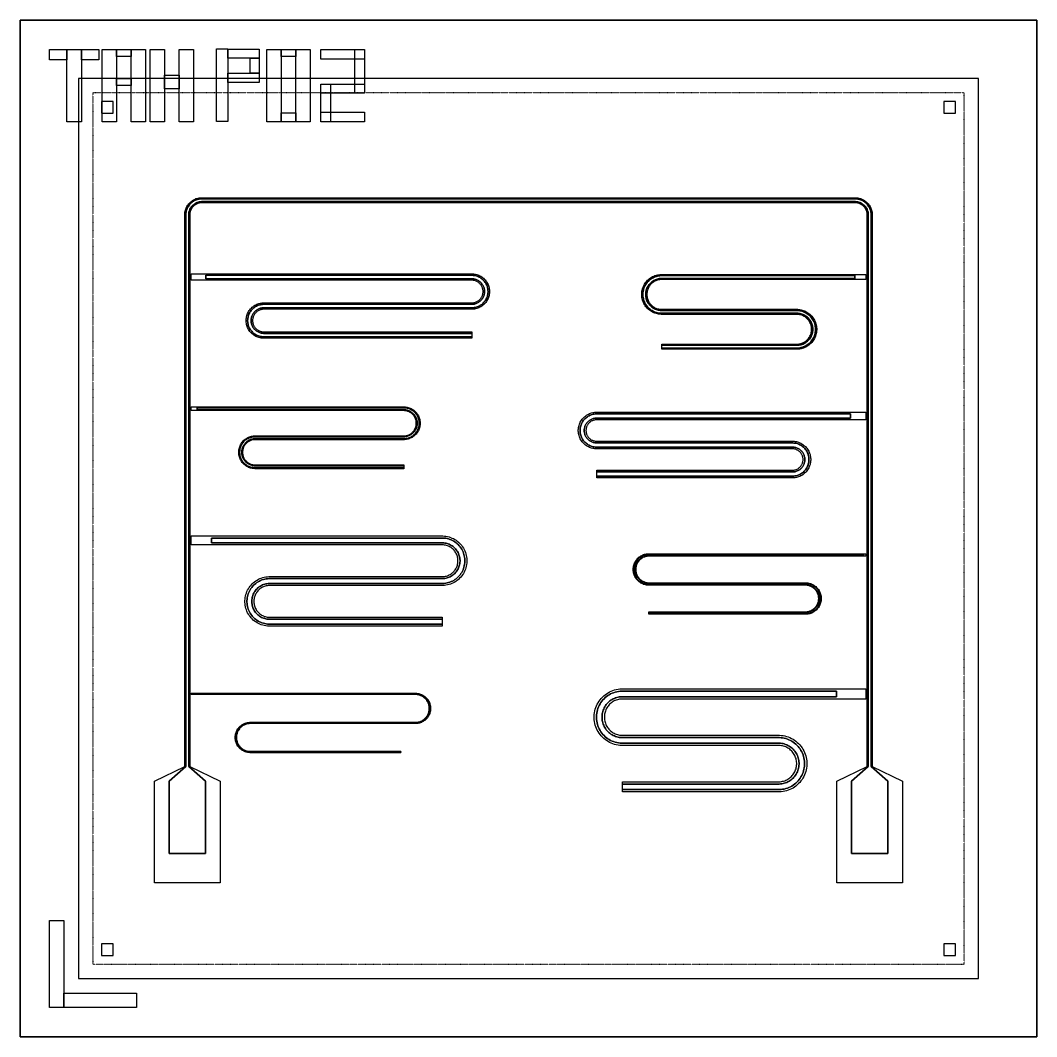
# Model space of a CAD drawing. Extents: x 100 to 7100, y 100 to 7100.
import ezdxf

# ---------------------------------------------------------------- set-up
doc = ezdxf.new("R2010")
doc.units = 0
doc.linetypes.add('DOT', pattern=[0.2, 0, -0.2])
for name, color, linetype in [('DICEGRID', 3, 'CONTINUOUS'), ('FRAME', 8, 'CONTINUOUS'), ('MARKERS', 2, 'CONTINUOUS'), ('XOR', 1, 'CONTINUOUS')]:
    doc.layers.add(name, color=color, linetype=linetype)

# ---------------------------------------------------------------- blocks, each defined once
blk = doc.blocks.new('CHIP_XOR')
at = {"layer": 'chipBorder'}
blk.add_lwpolyline([(0, 0), (0, 7000), (7000, 7000), (7000, 0), (0, 0)], close=True, dxfattribs=at)
at = {"layer": 'DICEGRID'}
blk.add_lwpolyline([(400, 400), (6600, 400), (6600, 6600), (400, 6600)], close=True, dxfattribs=at)
at = {"layer": 'FRAME'}
blk.add_lwpolyline([(0, 0), (7000, 0), (7000, 7000), (0, 7000)], close=True, dxfattribs=at)
at = {"layer": 'FRAME', "linetype": 'DOT'}
blk.add_lwpolyline([(500, 500), (6500, 500), (6500, 6500), (500, 6500)], close=True, dxfattribs=at)
at = {"layer": 'MARKERS'}
for points in [[(560, 6360), (640, 6360), (640, 6440), (560, 6440)], [(6360, 6360), (6440, 6360), (6440, 6440), (6360, 6440)], [(560, 560), (640, 560), (640, 640), (560, 640)], [(6360, 560), (6440, 560), (6440, 640), (6360, 640)]]:
    blk.add_lwpolyline(points, close=True, dxfattribs=at)
at = {"layer": 'mask'}
for points in [[(200, 6728.871), (200, 6800), (320.273, 6800), (320.273, 6728.871), (200, 6728.871)], [(320.273, 6300), (320.273, 6800), (420.273, 6800), (420.273, 6300), (320.273, 6300)], [(420.273, 6728.871), (420.273, 6800), (540.546, 6800), (540.546, 6728.871), (420.273, 6728.871)], [(562.647, 6300), (562.647, 6800), (662.647, 6800), (662.647, 6300), (562.647, 6300)], [(662.647, 6750), (662.647, 6800), (762.647, 6800), (762.647, 6750), (662.647, 6750)], [(762.647, 6300), (762.647, 6800), (862.647, 6800), (862.647, 6300), (762.647, 6300)], [(893.542, 6300), (893.542, 6800), (993.542, 6800), (993.542, 6300), (893.542, 6300)], [(1093.542, 6300), (1093.542, 6800), (1193.542, 6800), (1193.542, 6300), (1093.542, 6300)], [(1351.909, 6302.686), (1351.909, 6802.686), (1428.228, 6802.686), (1428.228, 6302.686), (1351.909, 6302.686)], [(1428.228, 6738.309), (1428.228, 6802.319), (1645.089, 6802.319), (1645.089, 6738.309), (1428.228, 6738.309)], [(1697.098, 6300), (1697.098, 6800), (1797.098, 6800), (1797.098, 6300), (1697.098, 6300)], [(1797.098, 6750), (1797.098, 6800), (1897.098, 6800), (1897.098, 6750), (1797.098, 6750)], [(1897.098, 6300), (1897.098, 6800), (1997.098, 6800), (1997.098, 6300), (1897.098, 6300)], [(2370.663, 6732.569), (2068.754, 6732.638), (2068.77, 6800), (2370.678, 6799.931), (2370.663, 6732.569)], [(2304.052, 6498.091), (2304.052, 6800), (2371.414, 6800), (2371.414, 6498.091), (2304.052, 6498.091)], [(1584.085, 6635.481), (1584.085, 6738.309), (1645.089, 6738.309), (1645.089, 6635.481), (1584.085, 6635.481)], [(662.647, 6550), (662.647, 6600), (762.647, 6600), (762.647, 6550), (662.647, 6550)], [(993.542, 6527.485), (993.542, 6622.515), (1093.542, 6622.515), (1093.542, 6527.485), (993.542, 6527.485)], [(1428.228, 6571.472), (1428.228, 6635.481), (1645.089, 6635.481), (1645.089, 6571.472), (1428.228, 6571.472)], [(2068.77, 6300), (2068.77, 6561.179), (2136.132, 6561.179), (2136.132, 6300), (2068.77, 6300)], [(2068.77, 6498.091), (2068.77, 6561.179), (2371.414, 6561.179), (2371.414, 6498.091), (2068.77, 6498.091)], [(1797.098, 6300), (1797.098, 6363.575), (1897.098, 6363.575), (1897.098, 6300), (1797.098, 6300)], [(2370.678, 6300), (2068.77, 6300.069), (2068.785, 6367.431), (2370.694, 6367.362), (2370.678, 6300)], [(200, 200), (200, 800), (300, 800), (300, 200), (200, 200)], [(300, 200), (300, 300), (800, 300), (800, 200), (300, 200)]]:
    blk.add_lwpolyline(points, close=True, dxfattribs=at)
at = {"layer": 'photolayer'}
for points in [[(1024.5, 1260.652), (1024.5, 1760.652), (1140.44, 1860.652), (1140.44, 5660.652), (1140.462, 5664.089), (1140.934, 5670.947), (1141.832, 5677.763), (1143.152, 5684.509), (1144.891, 5691.16), (1147.04, 5697.689), (1149.592, 5704.072), (1152.536, 5710.284), (1155.861, 5716.3), (1159.555, 5722.098), (1163.603, 5727.654), (1167.989, 5732.947), (1172.696, 5737.957), (1177.705, 5742.664), (1182.999, 5747.05), (1188.555, 5751.097), (1194.352, 5754.791), (1200.369, 5758.116), (1206.58, 5761.061), (1212.963, 5763.612), (1219.493, 5765.762), (1226.144, 5767.5), (1232.89, 5768.821), (1239.705, 5769.719), (1246.563, 5770.191), (1250, 5770.212), (5750, 5770.212), (5753.437, 5770.191), (5760.295, 5769.719), (5767.11, 5768.821), (5773.856, 5767.5), (5780.507, 5765.762), (5787.037, 5763.612), (5793.42, 5761.061), (5799.631, 5758.116), (5805.648, 5754.791), (5811.445, 5751.097), (5817.001, 5747.05), (5822.295, 5742.664), (5827.304, 5737.957), (5832.011, 5732.947), (5836.397, 5727.654), (5840.445, 5722.098), (5844.139, 5716.3), (5847.464, 5710.284), (5850.408, 5704.072), (5852.96, 5697.689), (5855.109, 5691.16), (5856.848, 5684.509), (5858.168, 5677.763), (5859.066, 5670.947), (5859.538, 5664.089), (5859.56, 5660.652), (5859.56, 1860.652), (5975.5, 1760.652), (5975.5, 1260.652), (5724.5, 1260.652), (5724.5, 1760.652), (5840.44, 1860.652), (5840.44, 5660.652), (5840.45, 5663.388), (5840.139, 5668.851), (5839.497, 5674.284), (5838.526, 5679.669), (5837.231, 5684.984), (5835.616, 5690.212), (5833.686, 5695.331), (5831.449, 5700.325), (5828.913, 5705.173), (5826.088, 5709.858), (5822.984, 5714.364), (5819.613, 5718.673), (5815.986, 5722.769), (5812.117, 5726.638), (5808.02, 5730.265), (5803.711, 5733.637), (5799.206, 5736.741), (5794.52, 5739.566), (5789.672, 5742.102), (5784.679, 5744.338), (5779.559, 5746.268), (5774.332, 5747.884), (5769.016, 5749.179), (5763.632, 5750.15), (5758.198, 5750.792), (5752.736, 5751.103), (5750, 5751.092), (1250, 5751.092), (1247.264, 5751.103), (1241.802, 5750.792), (1236.368, 5750.15), (1230.984, 5749.179), (1225.668, 5747.884), (1220.441, 5746.268), (1215.321, 5744.338), (1210.328, 5742.102), (1205.48, 5739.566), (1200.794, 5736.741), (1196.289, 5733.637), (1191.98, 5730.265), (1187.883, 5726.638), (1184.014, 5722.769), (1180.387, 5718.673), (1177.016, 5714.364), (1173.912, 5709.858), (1171.087, 5705.173), (1168.551, 5700.325), (1166.314, 5695.331), (1164.384, 5690.212), (1162.769, 5684.984), (1161.474, 5679.669), (1160.503, 5674.284), (1159.861, 5668.851), (1159.55, 5663.388), (1159.56, 5660.652), (1159.56, 1860.652), (1275.5, 1760.652), (1275.5, 1260.652), (1024.5, 1260.652)], [(1674.042, 4820.131), (1667.019, 4820.573), (1660.039, 4821.455), (1653.127, 4822.773), (1646.312, 4824.523), (1639.62, 4826.697), (1633.077, 4829.288), (1626.711, 4832.284), (1620.545, 4835.673), (1614.604, 4839.444), (1608.911, 4843.58), (1603.49, 4848.065), (1598.36, 4852.881), (1593.544, 4858.011), (1589.058, 4863.432), (1584.923, 4869.125), (1581.152, 4875.066), (1577.763, 4881.232), (1574.767, 4887.598), (1572.176, 4894.141), (1570.002, 4900.833), (1568.252, 4907.648), (1566.934, 4914.56), (1566.052, 4921.54), (1565.61, 4928.563), (1565.61, 4935.599), (1566.052, 4942.622), (1566.934, 4949.603), (1568.252, 4956.514), (1570.002, 4963.33), (1572.176, 4970.021), (1574.767, 4976.564), (1577.763, 4982.93), (1581.152, 4989.096), (1584.923, 4995.037), (1589.058, 5000.73), (1593.544, 5006.151), (1598.36, 5011.281), (1603.49, 5016.097), (1608.911, 5020.583), (1614.604, 5024.718), (1620.545, 5028.489), (1626.711, 5031.878), (1633.077, 5034.874), (1639.62, 5037.465), (1646.312, 5039.639), (1653.127, 5041.389), (1660.039, 5042.707), (1667.019, 5043.589), (1674.042, 5044.031), (3111.888, 5044.031), (3117.411, 5044.379), (3122.901, 5045.072), (3128.337, 5046.109), (3133.698, 5047.485), (3138.961, 5049.196), (3144.107, 5051.233), (3149.114, 5053.589), (3153.964, 5056.255), (3158.636, 5059.221), (3163.114, 5062.474), (3167.378, 5066.001), (3171.412, 5069.79), (3175.2, 5073.824), (3178.728, 5078.088), (3181.981, 5082.565), (3184.946, 5087.238), (3187.612, 5092.087), (3189.969, 5097.095), (3192.006, 5102.24), (3193.716, 5107.504), (3195.092, 5112.864), (3196.129, 5118.3), (3196.823, 5123.791), (3197.17, 5129.314), (3197.17, 5134.848), (3196.823, 5140.371), (3196.129, 5145.862), (3195.092, 5151.298), (3193.716, 5156.658), (3192.006, 5161.922), (3189.969, 5167.067), (3187.612, 5172.075), (3184.946, 5176.924), (3181.981, 5181.597), (3178.728, 5186.074), (3175.2, 5190.338), (3171.412, 5194.373), (3167.378, 5198.161), (3163.114, 5201.689), (3158.636, 5204.941), (3153.964, 5207.907), (3149.114, 5210.573), (3144.107, 5212.929), (3138.961, 5214.966), (3133.698, 5216.677), (3128.337, 5218.053), (3122.901, 5219.09), (3117.411, 5219.784), (3111.888, 5220.131), (1277.56, 5220.131), (1277.56, 5244.031), (3112.639, 5244.031), (3119.661, 5243.589), (3126.642, 5242.707), (3133.554, 5241.389), (3140.369, 5239.639), (3147.061, 5237.465), (3153.603, 5234.874), (3159.97, 5231.878), (3166.136, 5228.489), (3172.077, 5224.718), (3177.769, 5220.583), (3183.191, 5216.097), (3188.32, 5211.281), (3193.137, 5206.151), (3197.622, 5200.73), (3201.758, 5195.037), (3205.528, 5189.096), (3208.918, 5182.93), (3211.914, 5176.564), (3214.504, 5170.021), (3216.678, 5163.33), (3218.428, 5156.514), (3219.747, 5149.603), (3220.629, 5142.622), (3221.07, 5135.599), (3221.07, 5128.563), (3220.629, 5121.54), (3219.747, 5114.56), (3218.428, 5107.648), (3216.678, 5100.833), (3214.504, 5094.141), (3211.914, 5087.598), (3208.918, 5081.232), (3205.528, 5075.066), (3201.758, 5069.125), (3197.622, 5063.432), (3193.137, 5058.011), (3188.32, 5052.881), (3183.191, 5048.065), (3177.769, 5043.58), (3172.077, 5039.444), (3166.136, 5035.673), (3159.97, 5032.284), (3153.603, 5029.288), (3147.061, 5026.697), (3140.369, 5024.523), (3133.554, 5022.773), (3126.642, 5021.455), (3119.661, 5020.573), (3112.639, 5020.131), (1674.793, 5020.131), (1669.27, 5019.784), (1663.779, 5019.09), (1658.343, 5018.053), (1652.983, 5016.677), (1647.719, 5014.966), (1642.574, 5012.929), (1637.566, 5010.573), (1632.717, 5007.907), (1628.044, 5004.941), (1623.567, 5001.689), (1619.303, 4998.161), (1615.269, 4994.373), (1611.48, 4990.338), (1607.953, 4986.074), (1604.7, 4981.597), (1601.734, 4976.924), (1599.068, 4972.075), (1596.712, 4967.067), (1594.675, 4961.922), (1592.964, 4956.658), (1591.588, 4951.298), (1590.551, 4945.862), (1589.857, 4940.371), (1589.51, 4934.848), (1589.51, 4929.314), (1589.857, 4923.791), (1590.551, 4918.3), (1591.588, 4912.864), (1592.964, 4907.504), (1594.675, 4902.24), (1596.712, 4897.095), (1599.068, 4892.087), (1601.734, 4887.238), (1604.7, 4882.565), (1607.953, 4878.088), (1611.48, 4873.824), (1615.269, 4869.79), (1619.303, 4866.001), (1623.567, 4862.474), (1628.044, 4859.221), (1632.717, 4856.255), (1637.566, 4853.589), (1642.574, 4851.233), (1647.719, 4849.196), (1652.983, 4847.485), (1658.343, 4846.109), (1663.779, 4845.072), (1669.27, 4844.379), (1674.793, 4844.031), (3109.12, 4844.031), (3109.12, 4820.131), (1674.042, 4820.131)], [(4417.434, 4742.521), (4417.434, 4761.641), (5350.911, 4761.641), (5357.838, 4762.077), (5364.725, 4762.947), (5371.544, 4764.248), (5378.267, 4765.974), (5384.869, 4768.119), (5391.323, 4770.674), (5397.603, 4773.63), (5403.686, 4776.974), (5409.547, 4780.693), (5415.163, 4784.773), (5420.511, 4789.198), (5425.571, 4793.95), (5430.323, 4799.01), (5434.748, 4804.358), (5438.828, 4809.974), (5442.547, 4815.835), (5445.891, 4821.918), (5448.847, 4828.198), (5451.402, 4834.652), (5453.547, 4841.254), (5455.273, 4847.977), (5456.574, 4854.796), (5457.444, 4861.683), (5457.88, 4868.61), (5457.88, 4875.552), (5457.444, 4882.479), (5456.574, 4889.366), (5455.273, 4896.185), (5453.547, 4902.908), (5451.402, 4909.51), (5448.847, 4915.964), (5445.891, 4922.245), (5442.547, 4928.327), (5438.828, 4934.188), (5434.748, 4939.804), (5430.323, 4945.152), (5425.571, 4950.212), (5420.511, 4954.964), (5415.163, 4959.389), (5409.547, 4963.469), (5403.686, 4967.188), (5397.603, 4970.532), (5391.323, 4973.488), (5384.869, 4976.043), (5378.267, 4978.188), (5371.544, 4979.914), (5364.725, 4981.215), (5357.838, 4982.085), (5350.911, 4982.521), (4413.362, 4982.521), (4405.235, 4983.032), (4397.156, 4984.053), (4389.157, 4985.579), (4381.27, 4987.604), (4373.526, 4990.12), (4365.954, 4993.118), (4358.586, 4996.585), (4351.45, 5000.508), (4344.575, 5004.872), (4337.987, 5009.658), (4331.712, 5014.849), (4325.776, 5020.423), (4320.202, 5026.359), (4315.011, 5032.634), (4310.225, 5039.222), (4305.861, 5046.097), (4301.938, 5053.233), (4298.471, 5060.601), (4295.473, 5068.172), (4292.957, 5075.917), (4290.932, 5083.804), (4289.406, 5091.803), (4288.385, 5099.882), (4287.874, 5108.009), (4287.874, 5116.153), (4288.385, 5124.28), (4289.406, 5132.359), (4290.932, 5140.358), (4292.957, 5148.245), (4295.473, 5155.99), (4298.471, 5163.561), (4301.938, 5170.929), (4305.861, 5178.065), (4310.225, 5184.941), (4315.011, 5191.528), (4320.202, 5197.803), (4325.776, 5203.739), (4331.712, 5209.313), (4337.987, 5214.504), (4344.575, 5219.29), (4351.45, 5223.654), (4358.586, 5227.577), (4365.954, 5231.044), (4373.526, 5234.042), (4381.27, 5236.558), (4389.157, 5238.583), (4397.156, 5240.109), (4405.235, 5241.13), (4413.362, 5241.641), (5747.44, 5241.641), (5747.44, 5222.521), (4413.963, 5222.521), (4407.036, 5222.085), (4400.149, 5221.215), (4393.33, 5219.914), (4386.607, 5218.188), (4380.005, 5216.043), (4373.551, 5213.488), (4367.271, 5210.532), (4361.188, 5207.188), (4355.327, 5203.469), (4349.711, 5199.389), (4344.363, 5194.964), (4339.303, 5190.212), (4334.551, 5185.152), (4330.126, 5179.804), (4326.046, 5174.188), (4322.327, 5168.327), (4318.983, 5162.245), (4316.027, 5155.964), (4313.472, 5149.51), (4311.327, 5142.908), (4309.601, 5136.185), (4308.3, 5129.366), (4307.43, 5122.479), (4306.994, 5115.552), (4306.994, 5108.61), (4307.43, 5101.683), (4308.3, 5094.796), (4309.601, 5087.977), (4311.327, 5081.254), (4313.472, 5074.652), (4316.027, 5068.198), (4318.983, 5061.918), (4322.327, 5055.835), (4326.046, 5049.974), (4330.126, 5044.358), (4334.551, 5039.01), (4339.303, 5033.95), (4344.363, 5029.198), (4349.711, 5024.773), (4355.327, 5020.693), (4361.188, 5016.974), (4367.271, 5013.63), (4373.551, 5010.674), (4380.005, 5008.119), (4386.607, 5005.974), (4393.33, 5004.248), (4400.149, 5002.947), (4407.036, 5002.077), (4413.963, 5001.641), (5351.512, 5001.641), (5359.639, 5001.13), (5367.718, 5000.109), (5375.717, 4998.583), (5383.604, 4996.558), (5391.349, 4994.042), (5398.92, 4991.044), (5406.288, 4987.577), (5413.424, 4983.654), (5420.299, 4979.29), (5426.887, 4974.504), (5433.162, 4969.313), (5439.098, 4963.739), (5444.672, 4957.803), (5449.863, 4951.528), (5454.649, 4944.941), (5459.013, 4938.065), (5462.936, 4930.929), (5466.403, 4923.561), (5469.401, 4915.99), (5471.917, 4908.245), (5473.942, 4900.358), (5475.468, 4892.359), (5476.489, 4884.28), (5477, 4876.153), (5477, 4868.009), (5476.489, 4859.882), (5475.468, 4851.803), (5473.942, 4843.804), (5471.917, 4835.917), (5469.401, 4828.172), (5466.403, 4820.601), (5462.936, 4813.233), (5459.013, 4806.097), (5454.649, 4799.222), (5449.863, 4792.634), (5444.672, 4786.359), (5439.098, 4780.423), (5433.162, 4774.849), (5426.887, 4769.658), (5420.299, 4764.872), (5413.424, 4760.508), (5406.288, 4756.585), (5398.92, 4753.118), (5391.349, 4750.12), (5383.604, 4747.604), (5375.717, 4745.579), (5367.718, 4744.053), (5359.639, 4743.032), (5351.512, 4742.521), (4417.434, 4742.521)], [(1614.193, 3917.798), (1607.472, 3918.221), (1600.791, 3919.065), (1594.177, 3920.327), (1587.654, 3922.002), (1581.25, 3924.082), (1574.989, 3926.561), (1568.895, 3929.429), (1562.994, 3932.673), (1557.309, 3936.281), (1551.861, 3940.239), (1546.672, 3944.532), (1541.763, 3949.141), (1537.153, 3954.05), (1532.861, 3959.239), (1528.903, 3964.687), (1525.295, 3970.373), (1522.05, 3976.274), (1519.183, 3982.367), (1516.704, 3988.628), (1514.623, 3995.032), (1512.949, 4001.555), (1511.687, 4008.17), (1510.843, 4014.85), (1510.42, 4021.571), (1510.42, 4028.305), (1510.843, 4035.026), (1511.687, 4041.707), (1512.949, 4048.322), (1514.623, 4054.844), (1516.704, 4061.248), (1519.183, 4067.51), (1522.05, 4073.603), (1525.295, 4079.504), (1528.903, 4085.19), (1532.861, 4090.637), (1537.153, 4095.826), (1541.763, 4100.735), (1546.672, 4105.345), (1551.861, 4109.637), (1557.309, 4113.595), (1562.994, 4117.204), (1568.895, 4120.448), (1574.989, 4123.315), (1581.25, 4125.794), (1587.654, 4127.875), (1594.177, 4129.55), (1600.791, 4130.811), (1607.472, 4131.655), (1614.193, 4132.078), (2643.372, 4132.078), (2649.197, 4132.445), (2654.987, 4133.176), (2660.721, 4134.27), (2666.374, 4135.721), (2671.925, 4137.525), (2677.351, 4139.673), (2682.632, 4142.158), (2687.747, 4144.97), (2692.675, 4148.098), (2697.396, 4151.528), (2701.894, 4155.248), (2706.148, 4159.244), (2710.144, 4163.498), (2713.864, 4167.996), (2717.294, 4172.717), (2720.422, 4177.645), (2723.234, 4182.76), (2725.719, 4188.041), (2727.867, 4193.467), (2729.671, 4199.018), (2731.122, 4204.671), (2732.216, 4210.405), (2732.947, 4216.195), (2733.314, 4222.02), (2733.314, 4227.856), (2732.947, 4233.681), (2732.216, 4239.472), (2731.122, 4245.205), (2729.671, 4250.858), (2727.867, 4256.409), (2725.719, 4261.836), (2723.234, 4267.117), (2720.422, 4272.231), (2717.294, 4277.159), (2713.864, 4281.881), (2710.144, 4286.378), (2706.148, 4290.633), (2701.894, 4294.628), (2697.396, 4298.348), (2692.675, 4301.779), (2687.747, 4304.906), (2682.632, 4307.718), (2677.351, 4310.203), (2671.925, 4312.352), (2666.374, 4314.155), (2660.721, 4315.607), (2654.987, 4316.7), (2649.197, 4317.432), (2643.372, 4317.798), (1217.56, 4317.798), (1217.56, 4332.078), (2643.821, 4332.078), (2650.542, 4331.655), (2657.222, 4330.811), (2663.837, 4329.55), (2670.36, 4327.875), (2676.764, 4325.794), (2683.025, 4323.315), (2689.118, 4320.448), (2695.019, 4317.204), (2700.705, 4313.595), (2706.153, 4309.637), (2711.342, 4305.345), (2716.251, 4300.735), (2720.86, 4295.826), (2725.153, 4290.637), (2729.111, 4285.19), (2732.719, 4279.504), (2735.963, 4273.603), (2738.831, 4267.51), (2741.31, 4261.248), (2743.39, 4254.844), (2745.065, 4248.322), (2746.327, 4241.707), (2747.171, 4235.026), (2747.594, 4228.305), (2747.594, 4221.571), (2747.171, 4214.85), (2746.327, 4208.17), (2745.065, 4201.555), (2743.39, 4195.032), (2741.31, 4188.628), (2738.831, 4182.367), (2735.963, 4176.274), (2732.719, 4170.373), (2729.111, 4164.687), (2725.153, 4159.239), (2720.86, 4154.05), (2716.251, 4149.141), (2711.342, 4144.532), (2706.153, 4140.239), (2700.705, 4136.281), (2695.019, 4132.673), (2689.118, 4129.429), (2683.025, 4126.561), (2676.764, 4124.082), (2670.36, 4122.002), (2663.837, 4120.327), (2657.222, 4119.065), (2650.542, 4118.221), (2643.821, 4117.798), (1614.642, 4117.798), (1608.817, 4117.432), (1603.026, 4116.7), (1597.293, 4115.607), (1591.64, 4114.155), (1586.089, 4112.352), (1580.663, 4110.203), (1575.382, 4107.718), (1570.267, 4104.906), (1565.339, 4101.779), (1560.617, 4098.348), (1556.12, 4094.628), (1551.866, 4090.633), (1547.87, 4086.378), (1544.15, 4081.881), (1540.719, 4077.159), (1537.592, 4072.231), (1534.78, 4067.117), (1532.295, 4061.836), (1530.147, 4056.409), (1528.343, 4050.858), (1526.892, 4045.205), (1525.798, 4039.472), (1525.066, 4033.681), (1524.7, 4027.856), (1524.7, 4022.02), (1525.066, 4016.195), (1525.798, 4010.405), (1526.892, 4004.671), (1528.343, 3999.018), (1530.147, 3993.467), (1532.295, 3988.041), (1534.78, 3982.76), (1537.592, 3977.645), (1540.719, 3972.717), (1544.15, 3967.996), (1547.87, 3963.498), (1551.866, 3959.244), (1556.12, 3955.248), (1560.617, 3951.528), (1565.339, 3948.098), (1570.267, 3944.97), (1575.382, 3942.158), (1580.663, 3939.673), (1586.089, 3937.525), (1591.64, 3935.721), (1597.293, 3934.27), (1603.026, 3933.176), (1608.817, 3932.445), (1614.642, 3932.078), (2640.454, 3932.078), (2640.454, 3917.798), (1614.193, 3917.798)], [(3969.546, 3860.598), (3969.546, 3889.278), (5320.132, 3889.278), (5325.505, 3889.616), (5330.847, 3890.291), (5336.135, 3891.3), (5341.35, 3892.639), (5346.471, 3894.303), (5351.476, 3896.285), (5356.348, 3898.577), (5361.066, 3901.171), (5365.612, 3904.055), (5369.968, 3907.22), (5374.116, 3910.652), (5378.041, 3914.338), (5381.726, 3918.262), (5385.158, 3922.411), (5388.323, 3926.766), (5391.208, 3931.312), (5393.801, 3936.03), (5396.094, 3940.902), (5398.076, 3945.908), (5399.739, 3951.028), (5401.078, 3956.243), (5402.087, 3961.531), (5402.762, 3966.873), (5403.1, 3972.246), (5403.1, 3977.63), (5402.762, 3983.003), (5402.087, 3988.345), (5401.078, 3993.634), (5399.739, 3998.848), (5398.076, 4003.969), (5396.094, 4008.975), (5393.801, 4013.846), (5391.208, 4018.564), (5388.323, 4023.11), (5385.158, 4027.466), (5381.726, 4031.614), (5378.041, 4035.539), (5374.116, 4039.224), (5369.968, 4042.656), (5365.612, 4045.821), (5361.066, 4048.706), (5356.348, 4051.299), (5351.476, 4053.592), (5346.471, 4055.574), (5341.35, 4057.238), (5336.135, 4058.576), (5330.847, 4059.585), (5325.505, 4060.26), (5320.132, 4060.598), (3965.953, 4060.598), (3958.781, 4061.049), (3951.651, 4061.95), (3944.591, 4063.297), (3937.631, 4065.084), (3930.796, 4067.305), (3924.114, 4069.95), (3917.611, 4073.01), (3911.314, 4076.472), (3905.246, 4080.323), (3899.432, 4084.547), (3893.894, 4089.128), (3888.656, 4094.048), (3883.736, 4099.286), (3879.155, 4104.824), (3874.931, 4110.638), (3871.08, 4116.706), (3867.618, 4123.003), (3864.558, 4129.506), (3861.913, 4136.188), (3859.692, 4143.023), (3857.905, 4149.983), (3856.558, 4157.043), (3855.657, 4164.173), (3855.206, 4171.345), (3855.206, 4178.531), (3855.657, 4185.704), (3856.558, 4192.834), (3857.905, 4199.893), (3859.692, 4206.854), (3861.913, 4213.689), (3864.558, 4220.37), (3867.618, 4226.873), (3871.08, 4233.171), (3874.931, 4239.239), (3879.155, 4245.053), (3883.736, 4250.59), (3888.656, 4255.829), (3893.894, 4260.748), (3899.432, 4265.329), (3905.246, 4269.553), (3911.314, 4273.404), (3917.611, 4276.866), (3924.114, 4279.926), (3930.796, 4282.572), (3937.631, 4284.792), (3944.591, 4286.58), (3951.651, 4287.926), (3958.781, 4288.827), (3965.953, 4289.278), (5717.44, 4289.278), (5717.44, 4260.598), (3966.854, 4260.598), (3961.481, 4260.26), (3956.139, 4259.585), (3950.851, 4258.576), (3945.636, 4257.238), (3940.516, 4255.574), (3935.51, 4253.592), (3930.638, 4251.299), (3925.92, 4248.706), (3921.374, 4245.821), (3917.019, 4242.656), (3912.87, 4239.224), (3908.946, 4235.539), (3905.26, 4231.614), (3901.828, 4227.466), (3898.663, 4223.11), (3895.779, 4218.564), (3893.185, 4213.846), (3890.893, 4208.975), (3888.911, 4203.969), (3887.247, 4198.848), (3885.908, 4193.634), (3884.899, 4188.345), (3884.224, 4183.003), (3883.886, 4177.63), (3883.886, 4172.246), (3884.224, 4166.873), (3884.899, 4161.531), (3885.908, 4156.243), (3887.247, 4151.028), (3888.911, 4145.908), (3890.893, 4140.902), (3893.185, 4136.03), (3895.779, 4131.312), (3898.663, 4126.766), (3901.828, 4122.411), (3905.26, 4118.262), (3908.946, 4114.338), (3912.87, 4110.652), (3917.019, 4107.22), (3921.374, 4104.055), (3925.92, 4101.171), (3930.638, 4098.577), (3935.51, 4096.285), (3940.516, 4094.303), (3945.636, 4092.639), (3950.851, 4091.3), (3956.139, 4090.291), (3961.481, 4089.616), (3966.854, 4089.278), (5321.033, 4089.278), (5328.206, 4088.827), (5335.336, 4087.926), (5342.395, 4086.58), (5349.356, 4084.792), (5356.19, 4082.572), (5362.872, 4079.926), (5369.375, 4076.866), (5375.673, 4073.404), (5381.74, 4069.553), (5387.554, 4065.329), (5393.092, 4060.748), (5398.331, 4055.829), (5403.25, 4050.59), (5407.831, 4045.053), (5412.055, 4039.239), (5415.906, 4033.171), (5419.368, 4026.873), (5422.428, 4020.37), (5425.073, 4013.689), (5427.294, 4006.854), (5429.081, 3999.893), (5430.428, 3992.834), (5431.329, 3985.704), (5431.78, 3978.531), (5431.78, 3971.345), (5431.329, 3964.173), (5430.428, 3957.043), (5429.081, 3949.983), (5427.294, 3943.023), (5425.073, 3936.188), (5422.428, 3929.506), (5419.368, 3923.003), (5415.906, 3916.706), (5412.055, 3910.638), (5407.831, 3904.824), (5403.25, 3899.286), (5398.331, 3894.048), (5393.092, 3889.128), (5387.554, 3884.547), (5381.74, 3880.323), (5375.673, 3876.472), (5369.375, 3873.01), (5362.872, 3869.95), (5356.19, 3867.305), (5349.356, 3865.084), (5342.395, 3863.297), (5335.336, 3861.95), (5328.206, 3861.049), (5321.033, 3860.598), (3969.546, 3860.598)], [(1712.635, 2841.065), (1702.803, 2841.684), (1693.03, 2842.919), (1683.354, 2844.764), (1673.812, 2847.214), (1664.443, 2850.258), (1655.284, 2853.885), (1646.371, 2858.079), (1637.739, 2862.825), (1629.421, 2868.103), (1621.452, 2873.893), (1613.861, 2880.172), (1606.68, 2886.916), (1599.937, 2894.097), (1593.658, 2901.687), (1587.868, 2909.657), (1582.589, 2917.974), (1577.844, 2926.606), (1573.649, 2935.52), (1570.023, 2944.679), (1566.979, 2954.047), (1564.529, 2963.589), (1562.683, 2973.265), (1561.449, 2983.038), (1560.83, 2992.87), (1560.83, 3002.721), (1561.449, 3012.552), (1562.683, 3022.325), (1564.529, 3032.002), (1566.979, 3041.543), (1570.023, 3050.912), (1573.649, 3060.071), (1577.844, 3068.984), (1582.589, 3077.617), (1587.868, 3085.934), (1593.658, 3093.904), (1599.937, 3101.494), (1606.68, 3108.675), (1613.861, 3115.418), (1621.452, 3121.697), (1629.421, 3127.488), (1637.739, 3132.766), (1646.371, 3137.512), (1655.284, 3141.706), (1664.443, 3145.332), (1673.812, 3148.376), (1683.354, 3150.826), (1693.03, 3152.672), (1702.803, 3153.907), (1712.635, 3154.525), (2908.885, 3154.525), (2916.618, 3155.012), (2924.305, 3155.983), (2931.915, 3157.435), (2939.42, 3159.361), (2946.788, 3161.756), (2953.992, 3164.608), (2961.002, 3167.907), (2967.792, 3171.639), (2974.334, 3175.791), (2980.602, 3180.345), (2986.572, 3185.283), (2992.219, 3190.587), (2997.523, 3196.235), (3002.462, 3202.205), (3007.016, 3208.473), (3011.167, 3215.015), (3014.9, 3221.804), (3018.199, 3228.815), (3021.051, 3236.018), (3023.445, 3243.387), (3025.372, 3250.892), (3026.824, 3258.502), (3027.795, 3266.189), (3028.281, 3273.921), (3028.281, 3281.669), (3027.795, 3289.402), (3026.824, 3297.089), (3025.372, 3304.699), (3023.445, 3312.204), (3021.051, 3319.572), (3018.199, 3326.776), (3014.9, 3333.786), (3011.167, 3340.576), (3007.016, 3347.118), (3002.462, 3353.386), (2997.523, 3359.355), (2992.219, 3365.003), (2986.572, 3370.307), (2980.602, 3375.246), (2974.334, 3379.8), (2967.792, 3383.951), (2961.002, 3387.684), (2953.992, 3390.983), (2946.788, 3393.835), (2939.42, 3396.229), (2931.915, 3398.156), (2924.305, 3399.608), (2916.618, 3400.579), (2908.885, 3401.065), (1317.56, 3401.065), (1317.56, 3434.525), (2909.937, 3434.525), (2919.768, 3433.907), (2929.541, 3432.672), (2939.218, 3430.826), (2948.759, 3428.376), (2958.128, 3425.332), (2967.287, 3421.706), (2976.2, 3417.512), (2984.833, 3412.766), (2993.15, 3407.488), (3001.12, 3401.697), (3008.71, 3395.418), (3015.891, 3388.675), (3022.634, 3381.494), (3028.913, 3373.904), (3034.704, 3365.934), (3039.982, 3357.617), (3044.728, 3348.984), (3048.922, 3340.071), (3052.548, 3330.912), (3055.592, 3321.543), (3058.042, 3312.002), (3059.888, 3302.325), (3061.123, 3292.552), (3061.741, 3282.721), (3061.741, 3272.87), (3061.123, 3263.038), (3059.888, 3253.265), (3058.042, 3243.589), (3055.592, 3234.047), (3052.548, 3224.679), (3048.922, 3215.52), (3044.728, 3206.606), (3039.982, 3197.974), (3034.704, 3189.657), (3028.913, 3181.687), (3022.634, 3174.097), (3015.891, 3166.916), (3008.71, 3160.172), (3001.12, 3153.893), (2993.15, 3148.103), (2984.833, 3142.825), (2976.2, 3138.079), (2967.287, 3133.885), (2958.128, 3130.258), (2948.759, 3127.214), (2939.218, 3124.764), (2929.541, 3122.919), (2919.768, 3121.684), (2909.937, 3121.065), (1713.686, 3121.065), (1705.954, 3120.579), (1698.267, 3119.608), (1690.656, 3118.156), (1683.152, 3116.229), (1675.783, 3113.835), (1668.579, 3110.983), (1661.569, 3107.684), (1654.779, 3103.951), (1648.238, 3099.8), (1641.97, 3095.246), (1636, 3090.307), (1630.352, 3085.003), (1625.048, 3079.355), (1620.11, 3073.386), (1615.555, 3067.118), (1611.404, 3060.576), (1607.671, 3053.786), (1604.373, 3046.776), (1601.52, 3039.572), (1599.126, 3032.204), (1597.199, 3024.699), (1595.748, 3017.089), (1594.776, 3009.402), (1594.29, 3001.669), (1594.29, 2993.921), (1594.776, 2986.189), (1595.748, 2978.502), (1597.199, 2970.892), (1599.126, 2963.387), (1601.52, 2956.018), (1604.373, 2948.815), (1607.671, 2941.804), (1611.404, 2935.015), (1615.555, 2928.473), (1620.11, 2922.205), (1625.048, 2916.235), (1630.352, 2910.587), (1636, 2905.283), (1641.97, 2900.345), (1648.238, 2895.791), (1654.779, 2891.639), (1661.569, 2887.907), (1668.579, 2884.608), (1675.783, 2881.756), (1683.152, 2879.361), (1690.656, 2877.435), (1698.267, 2875.983), (1705.954, 2875.012), (1713.686, 2874.525), (2905.011, 2874.525), (2905.011, 2841.065), (1712.635, 2841.065)], [(4329.88, 2913.035), (4329.88, 2922.555), (5410.433, 2922.555), (5416.407, 2922.931), (5422.346, 2923.681), (5428.226, 2924.803), (5434.024, 2926.292), (5439.717, 2928.142), (5445.283, 2930.345), (5450.699, 2932.894), (5455.945, 2935.778), (5460.999, 2938.985), (5465.842, 2942.504), (5470.454, 2946.319), (5474.818, 2950.417), (5478.916, 2954.781), (5482.732, 2959.393), (5486.25, 2964.236), (5489.458, 2969.29), (5492.341, 2974.536), (5494.89, 2979.952), (5497.094, 2985.518), (5498.944, 2991.211), (5500.432, 2997.009), (5501.554, 3002.889), (5502.304, 3008.828), (5502.68, 3014.802), (5502.68, 3020.788), (5502.304, 3026.763), (5501.554, 3032.701), (5500.432, 3038.582), (5498.944, 3044.38), (5497.094, 3050.073), (5494.89, 3055.638), (5492.341, 3061.055), (5489.458, 3066.3), (5486.25, 3071.355), (5482.732, 3076.197), (5478.916, 3080.81), (5474.818, 3085.173), (5470.454, 3089.271), (5465.842, 3093.087), (5460.999, 3096.605), (5455.945, 3099.813), (5450.699, 3102.697), (5445.283, 3105.245), (5439.717, 3107.449), (5434.024, 3109.299), (5428.226, 3110.788), (5422.346, 3111.909), (5416.407, 3112.659), (5410.433, 3113.035), (4326.587, 3113.035), (4320.016, 3113.449), (4313.483, 3114.274), (4307.016, 3115.508), (4300.638, 3117.145), (4294.376, 3119.18), (4288.254, 3121.604), (4282.296, 3124.407), (4276.526, 3127.579), (4270.967, 3131.108), (4265.64, 3134.978), (4260.566, 3139.175), (4255.766, 3143.682), (4251.259, 3148.482), (4247.062, 3153.555), (4243.192, 3158.882), (4239.664, 3164.442), (4236.492, 3170.212), (4233.688, 3176.17), (4231.264, 3182.292), (4229.229, 3188.554), (4227.592, 3194.931), (4226.358, 3201.399), (4225.533, 3207.932), (4225.12, 3214.503), (4225.12, 3221.088), (4225.533, 3227.659), (4226.358, 3234.191), (4227.592, 3240.659), (4229.229, 3247.037), (4231.264, 3253.299), (4233.688, 3259.421), (4236.492, 3265.379), (4239.664, 3271.149), (4243.192, 3276.708), (4247.062, 3282.035), (4251.259, 3287.109), (4255.766, 3291.908), (4260.566, 3296.416), (4265.64, 3300.613), (4270.967, 3304.483), (4276.526, 3308.011), (4282.296, 3311.183), (4288.254, 3313.987), (4294.376, 3316.411), (4300.638, 3318.445), (4307.016, 3320.083), (4313.483, 3321.317), (4320.016, 3322.142), (4326.587, 3322.555), (5807.44, 3322.555), (5807.44, 3313.035), (4326.886, 3313.035), (4320.912, 3312.659), (4314.973, 3311.909), (4309.093, 3310.788), (4303.295, 3309.299), (4297.602, 3307.449), (4292.036, 3305.245), (4286.62, 3302.697), (4281.374, 3299.813), (4276.32, 3296.605), (4271.477, 3293.087), (4266.865, 3289.271), (4262.501, 3285.173), (4258.404, 3280.81), (4254.588, 3276.197), (4251.069, 3271.355), (4247.862, 3266.3), (4244.978, 3261.055), (4242.429, 3255.638), (4240.226, 3250.073), (4238.376, 3244.38), (4236.887, 3238.582), (4235.766, 3232.701), (4235.015, 3226.763), (4234.64, 3220.788), (4234.64, 3214.802), (4235.015, 3208.828), (4235.766, 3202.889), (4236.887, 3197.009), (4238.376, 3191.211), (4240.226, 3185.518), (4242.429, 3179.952), (4244.978, 3174.536), (4247.862, 3169.29), (4251.069, 3164.236), (4254.588, 3159.393), (4258.404, 3154.781), (4262.501, 3150.417), (4266.865, 3146.319), (4271.477, 3142.504), (4276.32, 3138.985), (4281.374, 3135.778), (4286.62, 3132.894), (4292.036, 3130.345), (4297.602, 3128.142), (4303.295, 3126.292), (4309.093, 3124.803), (4314.973, 3123.681), (4320.912, 3122.931), (4326.886, 3122.555), (5410.732, 3122.555), (5417.304, 3122.142), (5423.836, 3121.317), (5430.304, 3120.083), (5436.682, 3118.445), (5442.944, 3116.411), (5449.066, 3113.987), (5455.024, 3111.183), (5460.794, 3108.011), (5466.353, 3104.483), (5471.68, 3100.613), (5476.753, 3096.416), (5481.553, 3091.908), (5486.06, 3087.109), (5490.258, 3082.035), (5494.128, 3076.708), (5497.656, 3071.149), (5500.828, 3065.379), (5503.631, 3059.421), (5506.055, 3053.299), (5508.09, 3047.037), (5509.728, 3040.659), (5510.961, 3034.191), (5511.787, 3027.659), (5512.2, 3021.088), (5512.2, 3014.503), (5511.787, 3007.932), (5510.961, 3001.399), (5509.728, 2994.931), (5508.09, 2988.554), (5506.055, 2982.292), (5503.631, 2976.17), (5500.828, 2970.212), (5497.656, 2964.442), (5494.128, 2958.882), (5490.258, 2953.555), (5486.06, 2948.482), (5481.553, 2943.682), (5476.753, 2939.175), (5471.68, 2934.978), (5466.353, 2931.108), (5460.794, 2927.579), (5455.024, 2924.407), (5449.066, 2921.604), (5442.944, 2919.18), (5436.682, 2917.145), (5430.304, 2915.508), (5423.836, 2914.274), (5417.304, 2913.449), (5410.732, 2913.035), (4329.88, 2913.035)], [(1581.103, 1958.272), (1574.68, 1958.677), (1568.296, 1959.483), (1561.975, 1960.689), (1555.743, 1962.289), (1549.623, 1964.278), (1543.64, 1966.646), (1537.818, 1969.386), (1532.179, 1972.486), (1526.745, 1975.934), (1521.54, 1979.716), (1516.581, 1983.818), (1511.891, 1988.223), (1507.486, 1992.914), (1503.384, 1997.872), (1499.602, 2003.078), (1496.154, 2008.511), (1493.054, 2014.15), (1490.314, 2019.972), (1487.945, 2025.955), (1485.957, 2032.075), (1484.356, 2038.308), (1483.151, 2044.629), (1482.344, 2051.013), (1481.94, 2057.435), (1481.94, 2063.87), (1482.344, 2070.292), (1483.151, 2076.676), (1484.356, 2082.997), (1485.957, 2089.23), (1487.945, 2095.35), (1490.314, 2101.333), (1493.054, 2107.155), (1496.154, 2112.794), (1499.602, 2118.227), (1503.384, 2123.433), (1507.486, 2128.391), (1511.891, 2133.082), (1516.581, 2137.487), (1521.54, 2141.588), (1526.745, 2145.371), (1532.179, 2148.819), (1537.818, 2151.919), (1543.64, 2154.659), (1549.623, 2157.027), (1555.743, 2159.016), (1561.975, 2160.616), (1568.296, 2161.822), (1574.68, 2162.628), (1581.103, 2163.032), (2724.282, 2163.032), (2730.405, 2163.418), (2736.492, 2164.187), (2742.519, 2165.336), (2748.462, 2166.862), (2754.298, 2168.758), (2760.003, 2171.017), (2765.554, 2173.629), (2770.931, 2176.585), (2776.111, 2179.873), (2781.075, 2183.479), (2785.803, 2187.39), (2790.276, 2191.591), (2794.476, 2196.063), (2798.387, 2200.791), (2801.993, 2205.755), (2805.281, 2210.935), (2808.237, 2216.312), (2810.849, 2221.864), (2813.108, 2227.569), (2815.004, 2233.404), (2816.53, 2239.347), (2817.68, 2245.374), (2818.449, 2251.461), (2818.834, 2257.585), (2818.834, 2263.72), (2818.449, 2269.844), (2817.68, 2275.931), (2816.53, 2281.958), (2815.004, 2287.901), (2813.108, 2293.736), (2810.849, 2299.441), (2808.237, 2304.993), (2805.281, 2310.37), (2801.993, 2315.55), (2798.387, 2320.514), (2794.476, 2325.242), (2790.276, 2329.714), (2785.803, 2333.914), (2781.075, 2337.825), (2776.111, 2341.432), (2770.931, 2344.72), (2765.554, 2347.675), (2760.003, 2350.288), (2754.298, 2352.547), (2748.462, 2354.443), (2742.519, 2355.968), (2736.492, 2357.118), (2730.405, 2357.887), (2724.282, 2358.272), (1179.56, 2358.272), (1179.56, 2363.032), (2724.431, 2363.032), (2730.853, 2362.628), (2737.237, 2361.822), (2743.558, 2360.616), (2749.791, 2359.016), (2755.911, 2357.027), (2761.894, 2354.659), (2767.716, 2351.919), (2773.355, 2348.819), (2778.788, 2345.371), (2783.994, 2341.588), (2788.952, 2337.487), (2793.643, 2333.082), (2798.048, 2328.391), (2802.15, 2323.433), (2805.932, 2318.227), (2809.38, 2312.794), (2812.48, 2307.155), (2815.22, 2301.333), (2817.589, 2295.35), (2819.577, 2289.23), (2821.178, 2282.997), (2822.383, 2276.676), (2823.19, 2270.292), (2823.594, 2263.87), (2823.594, 2257.435), (2823.19, 2251.013), (2822.383, 2244.629), (2821.178, 2238.308), (2819.577, 2232.075), (2817.589, 2225.955), (2815.22, 2219.972), (2812.48, 2214.15), (2809.38, 2208.511), (2805.932, 2203.078), (2802.15, 2197.872), (2798.048, 2192.914), (2793.643, 2188.223), (2788.952, 2183.818), (2783.994, 2179.716), (2778.788, 2175.934), (2773.355, 2172.486), (2767.716, 2169.386), (2761.894, 2166.646), (2755.911, 2164.278), (2749.791, 2162.289), (2743.558, 2160.689), (2737.237, 2159.483), (2730.853, 2158.677), (2724.431, 2158.272), (1581.252, 2158.272), (1575.129, 2157.887), (1569.041, 2157.118), (1563.014, 2155.968), (1557.071, 2154.443), (1551.236, 2152.547), (1545.531, 2150.288), (1539.98, 2147.675), (1534.603, 2144.72), (1529.422, 2141.432), (1524.458, 2137.825), (1519.731, 2133.914), (1515.258, 2129.714), (1511.058, 2125.242), (1507.147, 2120.514), (1503.541, 2115.55), (1500.253, 2110.37), (1497.297, 2104.993), (1494.685, 2099.441), (1492.426, 2093.736), (1490.53, 2087.901), (1489.004, 2081.958), (1487.854, 2075.931), (1487.085, 2069.844), (1486.7, 2063.72), (1486.7, 2057.585), (1487.085, 2051.461), (1487.854, 2045.374), (1489.004, 2039.347), (1490.53, 2033.404), (1492.426, 2027.569), (1494.685, 2021.864), (1497.297, 2016.312), (1500.253, 2010.935), (1503.541, 2005.755), (1507.147, 2000.791), (1511.058, 1996.063), (1515.258, 1991.591), (1519.731, 1987.39), (1524.458, 1983.479), (1529.422, 1979.873), (1534.603, 1976.585), (1539.98, 1973.629), (1545.531, 1971.017), (1551.236, 1968.758), (1557.071, 1966.862), (1563.014, 1965.336), (1569.041, 1964.187), (1575.129, 1963.418), (1581.252, 1963.032), (2621.214, 1963.032), (2621.214, 1958.272), (1581.103, 1958.272)], [(4147.21, 1701.532), (4147.21, 1739.772), (5226.867, 1739.772), (5235.705, 1740.328), (5244.489, 1741.438), (5253.187, 1743.097), (5261.764, 1745.3), (5270.185, 1748.036), (5278.418, 1751.295), (5286.43, 1755.065), (5294.189, 1759.331), (5301.665, 1764.076), (5308.829, 1769.28), (5315.652, 1774.925), (5322.106, 1780.986), (5328.168, 1787.441), (5333.812, 1794.263), (5339.017, 1801.427), (5343.761, 1808.903), (5348.027, 1816.663), (5351.797, 1824.675), (5355.057, 1832.908), (5357.793, 1841.329), (5359.995, 1849.905), (5361.654, 1858.603), (5362.764, 1867.388), (5363.32, 1876.225), (5363.32, 1885.08), (5362.764, 1893.917), (5361.654, 1902.702), (5359.995, 1911.4), (5357.793, 1919.976), (5355.057, 1928.397), (5351.797, 1936.63), (5348.027, 1944.642), (5343.761, 1952.402), (5339.017, 1959.878), (5333.812, 1967.041), (5328.168, 1973.864), (5322.106, 1980.319), (5315.652, 1986.38), (5308.829, 1992.024), (5301.665, 1997.229), (5294.189, 2001.974), (5286.43, 2006.239), (5278.418, 2010.01), (5270.185, 2013.269), (5261.764, 2016.005), (5253.187, 2018.207), (5244.489, 2019.867), (5235.705, 2020.976), (5226.867, 2021.532), (4141.581, 2021.532), (4130.345, 2022.239), (4119.176, 2023.65), (4108.117, 2025.76), (4097.212, 2028.56), (4086.505, 2032.039), (4076.038, 2036.183), (4065.851, 2040.977), (4055.985, 2046.4), (4046.48, 2052.433), (4037.372, 2059.05), (4028.697, 2066.226), (4020.49, 2073.933), (4012.784, 2082.14), (4005.607, 2090.814), (3998.99, 2099.922), (3992.958, 2109.428), (3987.534, 2119.294), (3982.741, 2129.48), (3978.596, 2139.948), (3975.117, 2150.655), (3972.317, 2161.559), (3970.208, 2172.618), (3968.797, 2183.787), (3968.09, 2195.023), (3968.09, 2206.282), (3968.797, 2217.517), (3970.208, 2228.687), (3972.317, 2239.746), (3975.117, 2250.65), (3978.596, 2261.357), (3982.741, 2271.825), (3987.534, 2282.011), (3992.958, 2291.877), (3998.99, 2301.383), (4005.607, 2310.491), (4012.784, 2319.165), (4020.49, 2327.372), (4028.697, 2335.079), (4037.372, 2342.255), (4046.48, 2348.872), (4055.985, 2354.905), (4065.851, 2360.328), (4076.038, 2365.122), (4086.505, 2369.266), (4097.212, 2372.745), (4108.117, 2375.545), (4119.176, 2377.655), (4130.345, 2379.066), (4141.581, 2379.772), (5622.44, 2379.772), (5622.44, 2341.532), (4142.783, 2341.532), (4133.945, 2340.976), (4125.161, 2339.867), (4116.463, 2338.207), (4107.886, 2336.005), (4099.465, 2333.269), (4091.232, 2330.01), (4083.22, 2326.239), (4075.461, 2321.974), (4067.984, 2317.229), (4060.821, 2312.024), (4053.998, 2306.38), (4047.544, 2300.319), (4041.482, 2293.864), (4035.838, 2287.041), (4030.633, 2279.878), (4025.889, 2272.402), (4021.623, 2264.642), (4017.853, 2256.63), (4014.593, 2248.397), (4011.857, 2239.976), (4009.655, 2231.4), (4007.996, 2222.702), (4006.886, 2213.917), (4006.33, 2205.08), (4006.33, 2196.225), (4006.886, 2187.388), (4007.996, 2178.603), (4009.655, 2169.905), (4011.857, 2161.329), (4014.593, 2152.908), (4017.853, 2144.675), (4021.623, 2136.663), (4025.889, 2128.903), (4030.633, 2121.427), (4035.838, 2114.263), (4041.482, 2107.441), (4047.544, 2100.986), (4053.998, 2094.925), (4060.821, 2089.28), (4067.984, 2084.076), (4075.461, 2079.331), (4083.22, 2075.065), (4091.232, 2071.295), (4099.465, 2068.036), (4107.886, 2065.3), (4116.463, 2063.097), (4125.161, 2061.438), (4133.945, 2060.328), (4142.783, 2059.772), (5228.069, 2059.772), (5239.305, 2059.066), (5250.474, 2057.655), (5261.533, 2055.545), (5272.438, 2052.745), (5283.145, 2049.266), (5293.612, 2045.122), (5303.799, 2040.328), (5313.665, 2034.905), (5323.17, 2028.872), (5332.278, 2022.255), (5340.953, 2015.079), (5349.159, 2007.372), (5356.866, 1999.165), (5364.042, 1990.491), (5370.66, 1981.383), (5376.692, 1971.877), (5382.116, 1962.011), (5386.909, 1951.825), (5391.054, 1941.357), (5394.533, 1930.65), (5397.333, 1919.746), (5399.442, 1908.687), (5400.853, 1897.517), (5401.56, 1886.282), (5401.56, 1875.023), (5400.853, 1863.787), (5399.442, 1852.618), (5397.333, 1841.559), (5394.533, 1830.655), (5391.054, 1819.948), (5386.909, 1809.48), (5382.116, 1799.294), (5376.692, 1789.428), (5370.66, 1779.922), (5364.042, 1770.814), (5356.866, 1762.14), (5349.159, 1753.933), (5340.953, 1746.226), (5332.278, 1739.05), (5323.17, 1732.433), (5313.665, 1726.4), (5303.799, 1720.977), (5293.612, 1716.183), (5283.145, 1712.039), (5272.438, 1708.56), (5261.533, 1705.76), (5250.474, 1703.65), (5239.305, 1702.239), (5228.069, 1701.532), (4147.21, 1701.532)]]:
    blk.add_lwpolyline(points, close=True, dxfattribs=at)
at = {"layer": 'XOR'}
for points in [[(924.5, 1060.652), (924.5, 1760.652), (1132.44, 1860.652), (1132.44, 5664.205), (1132.869, 5671.296), (1133.725, 5678.349), (1135.006, 5685.338), (1136.706, 5692.236), (1138.819, 5699.019), (1141.338, 5705.662), (1144.254, 5712.14), (1147.556, 5718.431), (1151.231, 5724.511), (1155.267, 5730.358), (1159.649, 5735.951), (1164.36, 5741.269), (1169.384, 5746.293), (1174.702, 5751.004), (1180.294, 5755.385), (1186.141, 5759.421), (1192.221, 5763.097), (1198.512, 5766.398), (1204.991, 5769.314), (1207.359, 5770.212), (1250, 5770.212), (1246.563, 5770.191), (1239.705, 5769.719), (1232.89, 5768.821), (1226.144, 5767.5), (1219.493, 5765.762), (1212.963, 5763.612), (1206.58, 5761.061), (1200.369, 5758.116), (1194.352, 5754.791), (1188.555, 5751.097), (1182.999, 5747.05), (1177.705, 5742.664), (1172.696, 5737.957), (1167.989, 5732.947), (1163.603, 5727.654), (1159.555, 5722.098), (1155.861, 5716.3), (1152.536, 5710.284), (1149.592, 5704.072), (1147.04, 5697.689), (1144.891, 5691.16), (1143.152, 5684.509), (1141.832, 5677.763), (1140.934, 5670.947), (1140.462, 5664.089), (1140.44, 5660.652), (1140.44, 1860.652), (1024.5, 1760.652), (1024.5, 1260.652), (1275.5, 1260.652), (1275.5, 1760.652), (1159.56, 1860.652), (1159.56, 5660.652), (1159.55, 5663.388), (1159.861, 5668.851), (1160.503, 5674.284), (1161.474, 5679.669), (1162.769, 5684.984), (1164.384, 5690.212), (1166.314, 5695.331), (1168.551, 5700.325), (1171.087, 5705.173), (1173.912, 5709.858), (1177.016, 5714.364), (1180.387, 5718.673), (1184.014, 5722.769), (1187.883, 5726.638), (1191.98, 5730.265), (1196.289, 5733.637), (1200.794, 5736.741), (1205.48, 5739.566), (1210.328, 5742.102), (1215.321, 5744.338), (1220.441, 5746.268), (1225.668, 5747.884), (1230.984, 5749.179), (1236.368, 5750.15), (1241.802, 5750.792), (1247.264, 5751.103), (1250, 5751.092), (5750, 5751.092), (5752.736, 5751.103), (5758.198, 5750.792), (5763.632, 5750.15), (5769.016, 5749.179), (5774.332, 5747.884), (5779.559, 5746.268), (5784.679, 5744.338), (5789.672, 5742.102), (5794.52, 5739.566), (5799.206, 5736.741), (5803.711, 5733.637), (5808.02, 5730.265), (5812.117, 5726.638), (5815.986, 5722.769), (5819.613, 5718.673), (5822.984, 5714.364), (5826.088, 5709.858), (5828.913, 5705.173), (5831.449, 5700.325), (5833.686, 5695.331), (5835.616, 5690.212), (5837.231, 5684.984), (5838.526, 5679.669), (5839.497, 5674.284), (5840.139, 5668.851), (5840.45, 5663.388), (5840.44, 5660.652), (5840.44, 1860.652), (5724.5, 1760.652), (5724.5, 1260.652), (5975.5, 1260.652), (5975.5, 1760.652), (5859.56, 1860.652), (5859.56, 5660.652), (5859.538, 5664.089), (5859.066, 5670.947), (5858.168, 5677.763), (5856.848, 5684.509), (5855.109, 5691.16), (5852.96, 5697.689), (5850.408, 5704.072), (5847.464, 5710.284), (5844.139, 5716.3), (5840.445, 5722.098), (5836.397, 5727.654), (5832.011, 5732.947), (5827.304, 5737.957), (5822.295, 5742.664), (5817.001, 5747.05), (5811.445, 5751.097), (5805.648, 5754.791), (5799.631, 5758.116), (5793.42, 5761.061), (5787.037, 5763.612), (5780.507, 5765.762), (5773.856, 5767.5), (5767.11, 5768.821), (5760.295, 5769.719), (5753.437, 5770.191), (5750, 5770.212), (1207.359, 5770.212), (1211.634, 5771.833), (1218.417, 5773.947), (1225.315, 5775.647), (1232.303, 5776.927), (1239.356, 5777.784), (1246.448, 5778.213), (1250, 5778.212), (5750, 5778.212), (5753.552, 5778.213), (5760.644, 5777.784), (5767.697, 5776.927), (5774.685, 5775.647), (5781.583, 5773.947), (5788.366, 5771.833), (5795.009, 5769.314), (5801.488, 5766.398), (5807.779, 5763.097), (5813.859, 5759.421), (5819.706, 5755.385), (5825.298, 5751.004), (5830.616, 5746.293), (5835.64, 5741.269), (5840.351, 5735.951), (5844.733, 5730.358), (5848.769, 5724.511), (5852.444, 5718.431), (5855.746, 5712.14), (5858.662, 5705.662), (5861.181, 5699.019), (5863.294, 5692.236), (5864.994, 5685.338), (5866.275, 5678.349), (5867.131, 5671.296), (5867.56, 5664.205), (5867.56, 1860.652), (6075.5, 1760.652), (6075.5, 1060.652), (5624.5, 1060.652), (5624.5, 1760.652), (5832.44, 1860.652), (5832.44, 5663.144), (5832.14, 5668.117), (5831.539, 5673.063), (5830.642, 5677.963), (5829.449, 5682.801), (5827.967, 5687.558), (5826.201, 5692.216), (5824.156, 5696.76), (5821.841, 5701.171), (5819.264, 5705.435), (5816.433, 5709.535), (5813.361, 5713.457), (5810.057, 5717.186), (5806.534, 5720.709), (5802.805, 5724.013), (5798.883, 5727.086), (5794.782, 5729.916), (5790.519, 5732.493), (5786.107, 5734.809), (5781.564, 5736.853), (5776.905, 5738.62), (5772.148, 5740.102), (5767.311, 5741.294), (5762.41, 5742.192), (5757.464, 5742.792), (5752.491, 5743.093), (5750, 5743.092), (1250, 5743.092), (1247.509, 5743.093), (1242.536, 5742.792), (1237.59, 5742.192), (1232.689, 5741.294), (1227.852, 5740.102), (1223.095, 5738.62), (1218.436, 5736.853), (1213.893, 5734.809), (1209.481, 5732.493), (1205.218, 5729.916), (1201.117, 5727.086), (1197.195, 5724.013), (1193.466, 5720.709), (1189.943, 5717.186), (1186.639, 5713.457), (1183.567, 5709.535), (1180.736, 5705.435), (1178.159, 5701.171), (1175.844, 5696.76), (1173.799, 5692.216), (1172.033, 5687.558), (1170.551, 5682.801), (1169.358, 5677.963), (1168.461, 5673.063), (1167.86, 5668.117), (1167.56, 5663.144), (1167.56, 1860.652), (1375.5, 1760.652), (1375.5, 1060.652), (924.5, 1060.652)], [(1673.728, 4810.131), (1666.078, 4810.612), (1658.473, 4811.573), (1650.944, 4813.009), (1643.52, 4814.915), (1636.231, 4817.284), (1629.104, 4820.106), (1622.169, 4823.369), (1615.452, 4827.062), (1608.98, 4831.169), (1602.779, 4835.674), (1596.873, 4840.56), (1591.286, 4845.807), (1586.039, 4851.394), (1581.153, 4857.3), (1576.648, 4863.501), (1572.541, 4869.973), (1568.848, 4876.69), (1565.585, 4883.625), (1562.763, 4890.752), (1560.394, 4898.041), (1558.488, 4905.465), (1557.052, 4912.994), (1556.091, 4920.599), (1555.61, 4928.249), (1555.61, 4935.913), (1556.091, 4943.563), (1557.052, 4951.168), (1558.488, 4958.697), (1560.394, 4966.121), (1562.763, 4973.411), (1565.585, 4980.537), (1568.848, 4987.473), (1572.541, 4994.189), (1576.648, 5000.661), (1581.153, 5006.862), (1586.039, 5012.768), (1591.286, 5018.355), (1596.873, 5023.602), (1602.779, 5028.488), (1608.98, 5032.993), (1615.452, 5037.1), (1622.169, 5040.793), (1629.104, 5044.056), (1636.231, 5046.878), (1643.52, 5049.247), (1650.944, 5051.153), (1658.473, 5052.589), (1666.078, 5053.55), (1673.728, 5054.031), (3111.573, 5054.031), (3116.469, 5054.339), (3121.336, 5054.954), (3126.155, 5055.873), (3130.906, 5057.093), (3135.572, 5058.609), (3140.133, 5060.415), (3144.572, 5062.504), (3148.871, 5064.867), (3153.013, 5067.496), (3156.982, 5070.379), (3160.761, 5073.506), (3164.337, 5076.864), (3167.696, 5080.44), (3170.823, 5084.22), (3173.706, 5088.189), (3176.335, 5092.331), (3178.698, 5096.63), (3180.787, 5101.068), (3182.592, 5105.629), (3184.108, 5110.295), (3185.328, 5115.047), (3186.248, 5119.865), (3186.862, 5124.732), (3187.17, 5129.628), (3187.17, 5134.534), (3186.862, 5139.43), (3186.248, 5144.297), (3185.328, 5149.116), (3184.108, 5153.867), (3182.592, 5158.533), (3180.787, 5163.094), (3178.698, 5167.532), (3176.335, 5171.831), (3173.706, 5175.973), (3170.823, 5179.942), (3167.696, 5183.722), (3164.337, 5187.298), (3160.761, 5190.656), (3156.982, 5193.783), (3153.013, 5196.667), (3148.871, 5199.295), (3144.572, 5201.658), (3140.133, 5203.747), (3135.572, 5205.553), (3130.906, 5207.069), (3126.155, 5208.289), (3121.336, 5209.208), (3116.469, 5209.823), (3111.573, 5210.131), (1177.56, 5210.131), (1177.56, 5254.031), (3112.953, 5254.031), (3120.603, 5253.55), (3128.207, 5252.589), (3135.736, 5251.153), (3143.16, 5249.247), (3150.45, 5246.878), (3157.577, 5244.056), (3164.512, 5240.793), (3171.229, 5237.1), (3177.7, 5232.993), (3183.901, 5228.488), (3189.807, 5223.602), (3195.395, 5218.355), (3200.642, 5212.768), (3205.527, 5206.862), (3210.033, 5200.661), (3214.14, 5194.189), (3217.832, 5187.473), (3221.096, 5180.537), (3223.918, 5173.411), (3226.286, 5166.121), (3228.192, 5158.697), (3229.629, 5151.168), (3230.589, 5143.563), (3231.07, 5135.913), (3231.07, 5128.249), (3230.589, 5120.599), (3229.629, 5112.994), (3228.192, 5105.465), (3226.286, 5098.041), (3223.918, 5090.752), (3221.096, 5083.625), (3217.832, 5076.69), (3214.14, 5069.973), (3210.033, 5063.501), (3205.527, 5057.3), (3200.642, 5051.394), (3195.395, 5045.807), (3189.807, 5040.56), (3183.901, 5035.674), (3177.7, 5031.169), (3171.229, 5027.062), (3164.512, 5023.369), (3157.577, 5020.106), (3150.45, 5017.284), (3143.16, 5014.915), (3135.736, 5013.009), (3128.207, 5011.573), (3120.603, 5010.612), (3112.953, 5010.131), (1675.107, 5010.131), (1670.211, 5009.823), (1665.344, 5009.208), (1660.526, 5008.289), (1655.774, 5007.069), (1651.108, 5005.553), (1646.547, 5003.747), (1642.109, 5001.658), (1637.81, 4999.295), (1633.668, 4996.667), (1629.699, 4993.783), (1625.919, 4990.656), (1622.343, 4987.298), (1618.985, 4983.722), (1615.858, 4979.942), (1612.974, 4975.973), (1610.346, 4971.831), (1607.983, 4967.532), (1605.894, 4963.094), (1604.088, 4958.533), (1602.572, 4953.867), (1601.352, 4949.116), (1600.433, 4944.297), (1599.818, 4939.43), (1599.51, 4934.534), (1599.51, 4929.628), (1599.818, 4924.732), (1600.433, 4919.865), (1601.352, 4915.047), (1602.572, 4910.295), (1604.088, 4905.629), (1605.894, 4901.068), (1607.983, 4896.63), (1610.346, 4892.331), (1612.974, 4888.189), (1615.858, 4884.22), (1618.985, 4880.44), (1622.343, 4876.864), (1625.919, 4873.506), (1629.699, 4870.379), (1633.668, 4867.496), (1637.81, 4864.867), (1642.109, 4862.504), (1646.547, 4860.415), (1651.108, 4858.609), (1655.774, 4857.093), (1660.526, 4855.873), (1665.344, 4854.954), (1670.211, 4854.339), (1675.107, 4854.031), (3109.12, 4854.031), (3109.12, 4844.031), (1674.793, 4844.031), (1669.27, 4844.379), (1663.779, 4845.072), (1658.343, 4846.109), (1652.983, 4847.485), (1647.719, 4849.196), (1642.574, 4851.233), (1637.566, 4853.589), (1632.717, 4856.255), (1628.044, 4859.221), (1623.567, 4862.474), (1619.303, 4866.001), (1615.269, 4869.79), (1611.48, 4873.824), (1607.953, 4878.088), (1604.7, 4882.565), (1601.734, 4887.238), (1599.068, 4892.087), (1596.712, 4897.095), (1594.675, 4902.24), (1592.964, 4907.504), (1591.588, 4912.864), (1590.551, 4918.3), (1589.857, 4923.791), (1589.51, 4929.314), (1589.51, 4934.848), (1589.857, 4940.371), (1590.551, 4945.862), (1591.588, 4951.298), (1592.964, 4956.658), (1594.675, 4961.922), (1596.712, 4967.067), (1599.068, 4972.075), (1601.734, 4976.924), (1604.7, 4981.597), (1607.953, 4986.074), (1611.48, 4990.338), (1615.269, 4994.373), (1619.303, 4998.161), (1623.567, 5001.689), (1628.044, 5004.941), (1632.717, 5007.907), (1637.566, 5010.573), (1642.574, 5012.929), (1647.719, 5014.966), (1652.983, 5016.677), (1658.343, 5018.053), (1663.779, 5019.09), (1669.27, 5019.784), (1674.793, 5020.131), (3112.639, 5020.131), (3119.661, 5020.573), (3126.642, 5021.455), (3133.554, 5022.773), (3140.369, 5024.523), (3147.061, 5026.697), (3153.603, 5029.288), (3159.97, 5032.284), (3166.136, 5035.673), (3172.077, 5039.444), (3177.769, 5043.58), (3183.191, 5048.065), (3188.32, 5052.881), (3193.137, 5058.011), (3197.622, 5063.432), (3201.758, 5069.125), (3205.528, 5075.066), (3208.918, 5081.232), (3211.914, 5087.598), (3214.504, 5094.141), (3216.678, 5100.833), (3218.428, 5107.648), (3219.747, 5114.56), (3220.629, 5121.54), (3221.07, 5128.563), (3221.07, 5135.599), (3220.629, 5142.622), (3219.747, 5149.603), (3218.428, 5156.514), (3216.678, 5163.33), (3214.504, 5170.021), (3211.914, 5176.564), (3208.918, 5182.93), (3205.528, 5189.096), (3201.758, 5195.037), (3197.622, 5200.73), (3193.137, 5206.151), (3188.32, 5211.281), (3183.191, 5216.097), (3177.769, 5220.583), (3172.077, 5224.718), (3166.136, 5228.489), (3159.97, 5231.878), (3153.603, 5234.874), (3147.061, 5237.465), (3140.369, 5239.639), (3133.554, 5241.389), (3126.642, 5242.707), (3119.661, 5243.589), (3112.639, 5244.031), (1277.56, 5244.031), (1277.56, 5220.131), (3111.888, 5220.131), (3117.411, 5219.784), (3122.901, 5219.09), (3128.337, 5218.053), (3133.698, 5216.677), (3138.961, 5214.966), (3144.107, 5212.929), (3149.114, 5210.573), (3153.964, 5207.907), (3158.636, 5204.941), (3163.114, 5201.689), (3167.378, 5198.161), (3171.412, 5194.373), (3175.2, 5190.338), (3178.728, 5186.074), (3181.981, 5181.597), (3184.946, 5176.924), (3187.612, 5172.075), (3189.969, 5167.067), (3192.006, 5161.922), (3193.716, 5156.658), (3195.092, 5151.298), (3196.129, 5145.862), (3196.823, 5140.371), (3197.17, 5134.848), (3197.17, 5129.314), (3196.823, 5123.791), (3196.129, 5118.3), (3195.092, 5112.864), (3193.716, 5107.504), (3192.006, 5102.24), (3189.969, 5097.095), (3187.612, 5092.087), (3184.946, 5087.238), (3181.981, 5082.565), (3178.728, 5078.088), (3175.2, 5073.824), (3171.412, 5069.79), (3167.378, 5066.001), (3163.114, 5062.474), (3158.636, 5059.221), (3153.964, 5056.255), (3149.114, 5053.589), (3144.107, 5051.233), (3138.961, 5049.196), (3133.698, 5047.485), (3128.337, 5046.109), (3122.901, 5045.072), (3117.411, 5044.379), (3111.888, 5044.031), (1674.042, 5044.031), (1667.019, 5043.589), (1660.039, 5042.707), (1653.127, 5041.389), (1646.312, 5039.639), (1639.62, 5037.465), (1633.077, 5034.874), (1626.711, 5031.878), (1620.545, 5028.489), (1614.604, 5024.718), (1608.911, 5020.583), (1603.49, 5016.097), (1598.36, 5011.281), (1593.544, 5006.151), (1589.058, 5000.73), (1584.923, 4995.037), (1581.152, 4989.096), (1577.763, 4982.93), (1574.767, 4976.564), (1572.176, 4970.021), (1570.002, 4963.33), (1568.252, 4956.514), (1566.934, 4949.603), (1566.052, 4942.622), (1565.61, 4935.599), (1565.61, 4928.563), (1566.052, 4921.54), (1566.934, 4914.56), (1568.252, 4907.648), (1570.002, 4900.833), (1572.176, 4894.141), (1574.767, 4887.598), (1577.763, 4881.232), (1581.152, 4875.066), (1584.923, 4869.125), (1589.058, 4863.432), (1593.544, 4858.011), (1598.36, 4852.881), (1603.49, 4848.065), (1608.911, 4843.58), (1614.604, 4839.444), (1620.545, 4835.673), (1626.711, 4832.284), (1633.077, 4829.288), (1639.62, 4826.697), (1646.312, 4824.523), (1653.127, 4822.773), (1660.039, 4821.455), (1667.019, 4820.573), (1674.042, 4820.131), (3109.12, 4820.131), (3109.12, 4810.131), (1673.728, 4810.131)], [(4417.434, 4734.521), (4417.434, 4742.521), (5351.512, 4742.521), (5359.639, 4743.032), (5367.718, 4744.053), (5375.717, 4745.579), (5383.604, 4747.604), (5391.349, 4750.12), (5398.92, 4753.118), (5406.288, 4756.585), (5413.424, 4760.508), (5420.299, 4764.872), (5426.887, 4769.658), (5433.162, 4774.849), (5439.098, 4780.423), (5444.672, 4786.359), (5449.863, 4792.634), (5454.649, 4799.222), (5459.013, 4806.097), (5462.936, 4813.233), (5466.403, 4820.601), (5469.401, 4828.172), (5471.917, 4835.917), (5473.942, 4843.804), (5475.468, 4851.803), (5476.489, 4859.882), (5477, 4868.009), (5477, 4876.153), (5476.489, 4884.28), (5475.468, 4892.359), (5473.942, 4900.358), (5471.917, 4908.245), (5469.401, 4915.99), (5466.403, 4923.561), (5462.936, 4930.929), (5459.013, 4938.065), (5454.649, 4944.941), (5449.863, 4951.528), (5444.672, 4957.803), (5439.098, 4963.739), (5433.162, 4969.313), (5426.887, 4974.504), (5420.299, 4979.29), (5413.424, 4983.654), (5406.288, 4987.577), (5398.92, 4991.044), (5391.349, 4994.042), (5383.604, 4996.558), (5375.717, 4998.583), (5367.718, 5000.109), (5359.639, 5001.13), (5351.512, 5001.641), (4413.963, 5001.641), (4407.036, 5002.077), (4400.149, 5002.947), (4393.33, 5004.248), (4386.607, 5005.974), (4380.005, 5008.119), (4373.551, 5010.674), (4367.271, 5013.63), (4361.188, 5016.974), (4355.327, 5020.693), (4349.711, 5024.773), (4344.363, 5029.198), (4339.303, 5033.95), (4334.551, 5039.01), (4330.126, 5044.358), (4326.046, 5049.974), (4322.327, 5055.835), (4318.983, 5061.918), (4316.027, 5068.198), (4313.472, 5074.652), (4311.327, 5081.254), (4309.601, 5087.977), (4308.3, 5094.796), (4307.43, 5101.683), (4306.994, 5108.61), (4306.994, 5115.552), (4307.43, 5122.479), (4308.3, 5129.366), (4309.601, 5136.185), (4311.327, 5142.908), (4313.472, 5149.51), (4316.027, 5155.964), (4318.983, 5162.245), (4322.327, 5168.327), (4326.046, 5174.188), (4330.126, 5179.804), (4334.551, 5185.152), (4339.303, 5190.212), (4344.363, 5194.964), (4349.711, 5199.389), (4355.327, 5203.469), (4361.188, 5207.188), (4367.271, 5210.532), (4373.551, 5213.488), (4380.005, 5216.043), (4386.607, 5218.188), (4393.33, 5219.914), (4400.149, 5221.215), (4407.036, 5222.085), (4413.963, 5222.521), (5747.44, 5222.521), (5747.44, 5241.641), (4413.362, 5241.641), (4405.235, 5241.13), (4397.156, 5240.109), (4389.157, 5238.583), (4381.27, 5236.558), (4373.526, 5234.042), (4365.954, 5231.044), (4358.586, 5227.577), (4351.45, 5223.654), (4344.575, 5219.29), (4337.987, 5214.504), (4331.712, 5209.313), (4325.776, 5203.739), (4320.202, 5197.803), (4315.011, 5191.528), (4310.225, 5184.941), (4305.861, 5178.065), (4301.938, 5170.929), (4298.471, 5163.561), (4295.473, 5155.99), (4292.957, 5148.245), (4290.932, 5140.358), (4289.406, 5132.359), (4288.385, 5124.28), (4287.874, 5116.153), (4287.874, 5108.009), (4288.385, 5099.882), (4289.406, 5091.803), (4290.932, 5083.804), (4292.957, 5075.917), (4295.473, 5068.172), (4298.471, 5060.601), (4301.938, 5053.233), (4305.861, 5046.097), (4310.225, 5039.222), (4315.011, 5032.634), (4320.202, 5026.359), (4325.776, 5020.423), (4331.712, 5014.849), (4337.987, 5009.658), (4344.575, 5004.872), (4351.45, 5000.508), (4358.586, 4996.585), (4365.954, 4993.118), (4373.526, 4990.12), (4381.27, 4987.604), (4389.157, 4985.579), (4397.156, 4984.053), (4405.235, 4983.032), (4413.362, 4982.521), (5350.911, 4982.521), (5357.838, 4982.085), (5364.725, 4981.215), (5371.544, 4979.914), (5378.267, 4978.188), (5384.869, 4976.043), (5391.323, 4973.488), (5397.603, 4970.532), (5403.686, 4967.188), (5409.547, 4963.469), (5415.163, 4959.389), (5420.511, 4954.964), (5425.571, 4950.212), (5430.323, 4945.152), (5434.748, 4939.804), (5438.828, 4934.188), (5442.547, 4928.327), (5445.891, 4922.245), (5448.847, 4915.964), (5451.402, 4909.51), (5453.547, 4902.908), (5455.273, 4896.185), (5456.574, 4889.366), (5457.444, 4882.479), (5457.88, 4875.552), (5457.88, 4868.61), (5457.444, 4861.683), (5456.574, 4854.796), (5455.273, 4847.977), (5453.547, 4841.254), (5451.402, 4834.652), (5448.847, 4828.198), (5445.891, 4821.918), (5442.547, 4815.835), (5438.828, 4809.974), (5434.748, 4804.358), (5430.323, 4799.01), (5425.571, 4793.95), (5420.511, 4789.198), (5415.163, 4784.773), (5409.547, 4780.693), (5403.686, 4776.974), (5397.603, 4773.63), (5391.323, 4770.674), (5384.869, 4768.119), (5378.267, 4765.974), (5371.544, 4764.248), (5364.725, 4762.947), (5357.838, 4762.077), (5350.911, 4761.641), (4417.434, 4761.641), (4417.434, 4769.641), (5350.659, 4769.641), (5357.085, 4770.045), (5363.473, 4770.852), (5369.798, 4772.059), (5376.034, 4773.66), (5382.157, 4775.65), (5388.144, 4778.02), (5393.97, 4780.761), (5399.612, 4783.863), (5405.048, 4787.313), (5410.257, 4791.098), (5415.218, 4795.202), (5419.912, 4799.609), (5424.319, 4804.303), (5428.423, 4809.264), (5432.208, 4814.473), (5435.658, 4819.909), (5438.76, 4825.551), (5441.501, 4831.377), (5443.871, 4837.364), (5445.861, 4843.487), (5447.462, 4849.723), (5448.669, 4856.048), (5449.476, 4862.436), (5449.88, 4868.862), (5449.88, 4875.3), (5449.476, 4881.726), (5448.669, 4888.114), (5447.462, 4894.439), (5445.861, 4900.675), (5443.871, 4906.798), (5441.501, 4912.785), (5438.76, 4918.611), (5435.658, 4924.253), (5432.208, 4929.689), (5428.423, 4934.898), (5424.319, 4939.859), (5419.912, 4944.553), (5415.218, 4948.96), (5410.257, 4953.064), (5405.048, 4956.849), (5399.612, 4960.299), (5393.97, 4963.401), (5388.144, 4966.142), (5382.157, 4968.512), (5376.034, 4970.502), (5369.798, 4972.103), (5363.473, 4973.31), (5357.085, 4974.117), (5350.659, 4974.521), (4413.111, 4974.521), (4404.482, 4975.064), (4395.904, 4976.148), (4387.411, 4977.768), (4379.037, 4979.918), (4370.814, 4982.59), (4362.775, 4985.772), (4354.952, 4989.454), (4347.376, 4993.619), (4340.076, 4998.252), (4333.081, 5003.334), (4326.419, 5008.845), (4320.116, 5014.763), (4314.198, 5021.066), (4308.687, 5027.728), (4303.605, 5034.723), (4298.972, 5042.023), (4294.807, 5049.599), (4291.125, 5057.422), (4287.943, 5065.461), (4285.271, 5073.684), (4283.121, 5082.058), (4281.501, 5090.551), (4280.417, 5099.129), (4279.874, 5107.758), (4279.874, 5116.404), (4280.417, 5125.033), (4281.501, 5133.611), (4283.121, 5142.104), (4285.271, 5150.478), (4287.943, 5158.701), (4291.125, 5166.74), (4294.807, 5174.563), (4298.972, 5182.139), (4303.605, 5189.439), (4308.687, 5196.434), (4314.198, 5203.096), (4320.116, 5209.399), (4326.419, 5215.317), (4333.081, 5220.828), (4340.076, 5225.91), (4347.376, 5230.543), (4354.952, 5234.708), (4362.775, 5238.39), (4370.814, 5241.572), (4379.037, 5244.244), (4387.411, 5246.394), (4395.904, 5248.015), (4404.482, 5249.098), (4413.111, 5249.641), (5822.44, 5249.641), (5822.44, 5214.521), (4414.215, 5214.521), (4407.789, 5214.117), (4401.401, 5213.31), (4395.076, 5212.103), (4388.84, 5210.502), (4382.717, 5208.512), (4376.73, 5206.142), (4370.904, 5203.401), (4365.262, 5200.299), (4359.826, 5196.849), (4354.617, 5193.064), (4349.656, 5188.96), (4344.962, 5184.553), (4340.555, 5179.859), (4336.451, 5174.898), (4332.666, 5169.689), (4329.216, 5164.253), (4326.114, 5158.611), (4323.373, 5152.785), (4321.003, 5146.798), (4319.013, 5140.675), (4317.412, 5134.439), (4316.205, 5128.114), (4315.398, 5121.726), (4314.994, 5115.3), (4314.994, 5108.862), (4315.398, 5102.436), (4316.205, 5096.048), (4317.412, 5089.723), (4319.013, 5083.487), (4321.003, 5077.364), (4323.373, 5071.377), (4326.114, 5065.551), (4329.216, 5059.909), (4332.666, 5054.473), (4336.451, 5049.264), (4340.555, 5044.303), (4344.962, 5039.609), (4349.656, 5035.202), (4354.617, 5031.098), (4359.826, 5027.313), (4365.262, 5023.863), (4370.904, 5020.761), (4376.73, 5018.02), (4382.717, 5015.65), (4388.84, 5013.66), (4395.076, 5012.059), (4401.401, 5010.852), (4407.789, 5010.045), (4414.215, 5009.641), (5351.763, 5009.641), (5360.392, 5009.098), (5368.97, 5008.015), (5377.463, 5006.394), (5385.837, 5004.244), (5394.06, 5001.572), (5402.099, 4998.39), (5409.922, 4994.708), (5417.498, 4990.543), (5424.798, 4985.91), (5431.793, 4980.828), (5438.455, 4975.317), (5444.758, 4969.399), (5450.676, 4963.096), (5456.187, 4956.434), (5461.269, 4949.439), (5465.902, 4942.139), (5470.067, 4934.563), (5473.749, 4926.74), (5476.931, 4918.701), (5479.603, 4910.478), (5481.753, 4902.104), (5483.373, 4893.611), (5484.457, 4885.033), (5485, 4876.404), (5485, 4867.758), (5484.457, 4859.129), (5483.373, 4850.551), (5481.753, 4842.058), (5479.603, 4833.684), (5476.931, 4825.461), (5473.749, 4817.422), (5470.067, 4809.599), (5465.902, 4802.023), (5461.269, 4794.723), (5456.187, 4787.728), (5450.676, 4781.066), (5444.758, 4774.763), (5438.455, 4768.845), (5431.793, 4763.334), (5424.798, 4758.252), (5417.498, 4753.619), (5409.922, 4749.454), (5402.099, 4745.772), (5394.06, 4742.59), (5385.837, 4739.918), (5377.463, 4737.768), (5368.97, 4736.148), (5360.392, 4735.064), (5351.763, 4734.521), (4417.434, 4734.521)], [(1614.004, 3911.798), (1606.907, 3912.245), (1599.852, 3913.136), (1592.867, 3914.468), (1585.979, 3916.237), (1579.216, 3918.434), (1572.605, 3921.052), (1566.17, 3924.08), (1559.939, 3927.506), (1553.934, 3931.316), (1548.181, 3935.496), (1542.702, 3940.029), (1537.518, 3944.897), (1532.651, 3950.08), (1528.118, 3955.56), (1523.938, 3961.313), (1520.128, 3967.317), (1516.702, 3973.548), (1513.674, 3979.983), (1511.056, 3986.594), (1508.859, 3993.358), (1507.09, 4000.245), (1505.758, 4007.23), (1504.867, 4014.286), (1504.42, 4021.383), (1504.42, 4028.494), (1504.867, 4035.591), (1505.758, 4042.646), (1507.09, 4049.631), (1508.859, 4056.519), (1511.056, 4063.282), (1513.674, 4069.894), (1516.702, 4076.328), (1520.128, 4082.56), (1523.938, 4088.564), (1528.118, 4094.317), (1532.651, 4099.796), (1537.518, 4104.98), (1542.702, 4109.848), (1548.181, 4114.38), (1553.934, 4118.56), (1559.939, 4122.371), (1566.17, 4125.796), (1572.605, 4128.824), (1579.216, 4131.442), (1585.979, 4133.639), (1592.867, 4135.408), (1599.852, 4136.74), (1606.907, 4137.632), (1614.004, 4138.078), (2643.184, 4138.078), (2648.632, 4138.421), (2654.048, 4139.105), (2659.411, 4140.128), (2664.699, 4141.486), (2669.891, 4143.173), (2674.967, 4145.183), (2679.907, 4147.507), (2684.691, 4150.137), (2689.3, 4153.062), (2693.717, 4156.271), (2697.924, 4159.751), (2701.903, 4163.489), (2705.641, 4167.468), (2709.121, 4171.675), (2712.33, 4176.092), (2715.255, 4180.701), (2717.885, 4185.485), (2720.209, 4190.425), (2722.219, 4195.501), (2723.906, 4200.693), (2725.264, 4205.981), (2726.287, 4211.344), (2726.971, 4216.76), (2727.314, 4222.208), (2727.314, 4227.668), (2726.971, 4233.116), (2726.287, 4238.533), (2725.264, 4243.895), (2723.906, 4249.183), (2722.219, 4254.375), (2720.209, 4259.451), (2717.885, 4264.391), (2715.255, 4269.175), (2712.33, 4273.785), (2709.121, 4278.202), (2705.641, 4282.408), (2701.903, 4286.388), (2697.924, 4290.125), (2693.717, 4293.605), (2689.3, 4296.814), (2684.691, 4299.739), (2679.907, 4302.369), (2674.967, 4304.694), (2669.891, 4306.703), (2664.699, 4308.39), (2659.411, 4309.748), (2654.048, 4310.771), (2648.632, 4311.455), (2643.184, 4311.798), (1177.56, 4311.798), (1177.56, 4338.078), (2644.009, 4338.078), (2651.106, 4337.632), (2658.162, 4336.74), (2665.147, 4335.408), (2672.034, 4333.639), (2678.798, 4331.442), (2685.409, 4328.824), (2691.844, 4325.796), (2698.075, 4322.371), (2704.079, 4318.56), (2709.832, 4314.38), (2715.312, 4309.848), (2720.495, 4304.98), (2725.363, 4299.796), (2729.896, 4294.317), (2734.076, 4288.564), (2737.886, 4282.56), (2741.312, 4276.328), (2744.34, 4269.894), (2746.958, 4263.282), (2749.155, 4256.519), (2750.924, 4249.631), (2752.256, 4242.646), (2753.147, 4235.591), (2753.594, 4228.494), (2753.594, 4221.383), (2753.147, 4214.286), (2752.256, 4207.23), (2750.924, 4200.245), (2749.155, 4193.358), (2746.958, 4186.594), (2744.34, 4179.983), (2741.312, 4173.548), (2737.886, 4167.317), (2734.076, 4161.313), (2729.896, 4155.56), (2725.363, 4150.08), (2720.495, 4144.897), (2715.312, 4140.029), (2709.832, 4135.496), (2704.079, 4131.316), (2698.075, 4127.506), (2691.844, 4124.08), (2685.409, 4121.052), (2678.798, 4118.434), (2672.034, 4116.237), (2665.147, 4114.468), (2658.162, 4113.136), (2651.106, 4112.245), (2644.009, 4111.798), (1614.83, 4111.798), (1609.382, 4111.455), (1603.965, 4110.771), (1598.603, 4109.748), (1593.315, 4108.39), (1588.123, 4106.703), (1583.047, 4104.694), (1578.107, 4102.369), (1573.323, 4099.739), (1568.713, 4096.814), (1564.297, 4093.605), (1560.09, 4090.125), (1556.11, 4086.388), (1552.373, 4082.408), (1548.893, 4078.202), (1545.684, 4073.785), (1542.759, 4069.175), (1540.129, 4064.391), (1537.804, 4059.451), (1535.795, 4054.375), (1534.108, 4049.183), (1532.75, 4043.895), (1531.727, 4038.533), (1531.043, 4033.116), (1530.7, 4027.668), (1530.7, 4022.208), (1531.043, 4016.76), (1531.727, 4011.344), (1532.75, 4005.981), (1534.108, 4000.693), (1535.795, 3995.501), (1537.804, 3990.425), (1540.129, 3985.485), (1542.759, 3980.701), (1545.684, 3976.092), (1548.893, 3971.675), (1552.373, 3967.468), (1556.11, 3963.489), (1560.09, 3959.751), (1564.297, 3956.271), (1568.713, 3953.062), (1573.323, 3950.137), (1578.107, 3947.507), (1583.047, 3945.183), (1588.123, 3943.173), (1593.315, 3941.486), (1598.603, 3940.128), (1603.965, 3939.105), (1609.382, 3938.421), (1614.83, 3938.078), (2640.454, 3938.078), (2640.454, 3932.078), (1614.642, 3932.078), (1608.817, 3932.445), (1603.026, 3933.176), (1597.293, 3934.27), (1591.64, 3935.721), (1586.089, 3937.525), (1580.663, 3939.673), (1575.382, 3942.158), (1570.267, 3944.97), (1565.339, 3948.098), (1560.617, 3951.528), (1556.12, 3955.248), (1551.866, 3959.244), (1547.87, 3963.498), (1544.15, 3967.996), (1540.719, 3972.717), (1537.592, 3977.645), (1534.78, 3982.76), (1532.295, 3988.041), (1530.147, 3993.467), (1528.343, 3999.018), (1526.892, 4004.671), (1525.798, 4010.405), (1525.066, 4016.195), (1524.7, 4022.02), (1524.7, 4027.856), (1525.066, 4033.681), (1525.798, 4039.472), (1526.892, 4045.205), (1528.343, 4050.858), (1530.147, 4056.409), (1532.295, 4061.836), (1534.78, 4067.117), (1537.592, 4072.231), (1540.719, 4077.159), (1544.15, 4081.881), (1547.87, 4086.378), (1551.866, 4090.633), (1556.12, 4094.628), (1560.617, 4098.348), (1565.339, 4101.779), (1570.267, 4104.906), (1575.382, 4107.718), (1580.663, 4110.203), (1586.089, 4112.352), (1591.64, 4114.155), (1597.293, 4115.607), (1603.026, 4116.7), (1608.817, 4117.432), (1614.642, 4117.798), (2643.821, 4117.798), (2650.542, 4118.221), (2657.222, 4119.065), (2663.837, 4120.327), (2670.36, 4122.002), (2676.764, 4124.082), (2683.025, 4126.561), (2689.118, 4129.429), (2695.019, 4132.673), (2700.705, 4136.281), (2706.153, 4140.239), (2711.342, 4144.532), (2716.251, 4149.141), (2720.86, 4154.05), (2725.153, 4159.239), (2729.111, 4164.687), (2732.719, 4170.373), (2735.963, 4176.274), (2738.831, 4182.367), (2741.31, 4188.628), (2743.39, 4195.032), (2745.065, 4201.555), (2746.327, 4208.17), (2747.171, 4214.85), (2747.594, 4221.571), (2747.594, 4228.305), (2747.171, 4235.026), (2746.327, 4241.707), (2745.065, 4248.322), (2743.39, 4254.844), (2741.31, 4261.248), (2738.831, 4267.51), (2735.963, 4273.603), (2732.719, 4279.504), (2729.111, 4285.19), (2725.153, 4290.637), (2720.86, 4295.826), (2716.251, 4300.735), (2711.342, 4305.345), (2706.153, 4309.637), (2700.705, 4313.595), (2695.019, 4317.204), (2689.118, 4320.448), (2683.025, 4323.315), (2676.764, 4325.794), (2670.36, 4327.875), (2663.837, 4329.55), (2657.222, 4330.811), (2650.542, 4331.655), (2643.821, 4332.078), (1217.56, 4332.078), (1217.56, 4317.798), (2643.372, 4317.798), (2649.197, 4317.432), (2654.987, 4316.7), (2660.721, 4315.607), (2666.374, 4314.155), (2671.925, 4312.352), (2677.351, 4310.203), (2682.632, 4307.718), (2687.747, 4304.906), (2692.675, 4301.779), (2697.396, 4298.348), (2701.894, 4294.628), (2706.148, 4290.633), (2710.144, 4286.378), (2713.864, 4281.881), (2717.294, 4277.159), (2720.422, 4272.231), (2723.234, 4267.117), (2725.719, 4261.836), (2727.867, 4256.409), (2729.671, 4250.858), (2731.122, 4245.205), (2732.216, 4239.472), (2732.947, 4233.681), (2733.314, 4227.856), (2733.314, 4222.02), (2732.947, 4216.195), (2732.216, 4210.405), (2731.122, 4204.671), (2729.671, 4199.018), (2727.867, 4193.467), (2725.719, 4188.041), (2723.234, 4182.76), (2720.422, 4177.645), (2717.294, 4172.717), (2713.864, 4167.996), (2710.144, 4163.498), (2706.148, 4159.244), (2701.894, 4155.248), (2697.396, 4151.528), (2692.675, 4148.098), (2687.747, 4144.97), (2682.632, 4142.158), (2677.351, 4139.673), (2671.925, 4137.525), (2666.374, 4135.721), (2660.721, 4134.27), (2654.987, 4133.176), (2649.197, 4132.445), (2643.372, 4132.078), (1614.193, 4132.078), (1607.472, 4131.655), (1600.791, 4130.811), (1594.177, 4129.55), (1587.654, 4127.875), (1581.25, 4125.794), (1574.989, 4123.315), (1568.895, 4120.448), (1562.994, 4117.204), (1557.309, 4113.595), (1551.861, 4109.637), (1546.672, 4105.345), (1541.763, 4100.735), (1537.153, 4095.826), (1532.861, 4090.637), (1528.903, 4085.19), (1525.295, 4079.504), (1522.05, 4073.603), (1519.183, 4067.51), (1516.704, 4061.248), (1514.623, 4054.844), (1512.949, 4048.322), (1511.687, 4041.707), (1510.843, 4035.026), (1510.42, 4028.305), (1510.42, 4021.571), (1510.843, 4014.85), (1511.687, 4008.17), (1512.949, 4001.555), (1514.623, 3995.032), (1516.704, 3988.628), (1519.183, 3982.367), (1522.05, 3976.274), (1525.295, 3970.373), (1528.903, 3964.687), (1532.861, 3959.239), (1537.153, 3954.05), (1541.763, 3949.141), (1546.672, 3944.532), (1551.861, 3940.239), (1557.309, 3936.281), (1562.994, 3932.673), (1568.895, 3929.429), (1574.989, 3926.561), (1581.25, 3924.082), (1587.654, 3922.002), (1594.177, 3920.327), (1600.791, 3919.065), (1607.472, 3918.221), (1614.193, 3917.798), (2640.454, 3917.798), (2640.454, 3911.798), (1614.004, 3911.798)], [(3969.546, 3848.598), (3969.546, 3860.598), (5321.033, 3860.598), (5328.206, 3861.049), (5335.336, 3861.95), (5342.395, 3863.297), (5349.356, 3865.084), (5356.19, 3867.305), (5362.872, 3869.95), (5369.375, 3873.01), (5375.673, 3876.472), (5381.74, 3880.323), (5387.554, 3884.547), (5393.092, 3889.128), (5398.331, 3894.048), (5403.25, 3899.286), (5407.831, 3904.824), (5412.055, 3910.638), (5415.906, 3916.706), (5419.368, 3923.003), (5422.428, 3929.506), (5425.073, 3936.188), (5427.294, 3943.023), (5429.081, 3949.983), (5430.428, 3957.043), (5431.329, 3964.173), (5431.78, 3971.345), (5431.78, 3978.531), (5431.329, 3985.704), (5430.428, 3992.834), (5429.081, 3999.893), (5427.294, 4006.854), (5425.073, 4013.689), (5422.428, 4020.37), (5419.368, 4026.873), (5415.906, 4033.171), (5412.055, 4039.239), (5407.831, 4045.053), (5403.25, 4050.59), (5398.331, 4055.829), (5393.092, 4060.748), (5387.554, 4065.329), (5381.74, 4069.553), (5375.673, 4073.404), (5369.375, 4076.866), (5362.872, 4079.926), (5356.19, 4082.572), (5349.356, 4084.792), (5342.395, 4086.58), (5335.336, 4087.926), (5328.206, 4088.827), (5321.033, 4089.278), (3966.854, 4089.278), (3961.481, 4089.616), (3956.139, 4090.291), (3950.851, 4091.3), (3945.636, 4092.639), (3940.516, 4094.303), (3935.51, 4096.285), (3930.638, 4098.577), (3925.92, 4101.171), (3921.374, 4104.055), (3917.019, 4107.22), (3912.87, 4110.652), (3908.946, 4114.338), (3905.26, 4118.262), (3901.828, 4122.411), (3898.663, 4126.766), (3895.779, 4131.312), (3893.185, 4136.03), (3890.893, 4140.902), (3888.911, 4145.908), (3887.247, 4151.028), (3885.908, 4156.243), (3884.899, 4161.531), (3884.224, 4166.873), (3883.886, 4172.246), (3883.886, 4177.63), (3884.224, 4183.003), (3884.899, 4188.345), (3885.908, 4193.634), (3887.247, 4198.848), (3888.911, 4203.969), (3890.893, 4208.975), (3893.185, 4213.846), (3895.779, 4218.564), (3898.663, 4223.11), (3901.828, 4227.466), (3905.26, 4231.614), (3908.946, 4235.539), (3912.87, 4239.224), (3917.019, 4242.656), (3921.374, 4245.821), (3925.92, 4248.706), (3930.638, 4251.299), (3935.51, 4253.592), (3940.516, 4255.574), (3945.636, 4257.238), (3950.851, 4258.576), (3956.139, 4259.585), (3961.481, 4260.26), (3966.854, 4260.598), (5717.44, 4260.598), (5717.44, 4289.278), (3965.953, 4289.278), (3958.781, 4288.827), (3951.651, 4287.926), (3944.591, 4286.58), (3937.631, 4284.792), (3930.796, 4282.572), (3924.114, 4279.926), (3917.611, 4276.866), (3911.314, 4273.404), (3905.246, 4269.553), (3899.432, 4265.329), (3893.894, 4260.748), (3888.656, 4255.829), (3883.736, 4250.59), (3879.155, 4245.053), (3874.931, 4239.239), (3871.08, 4233.171), (3867.618, 4226.873), (3864.558, 4220.37), (3861.913, 4213.689), (3859.692, 4206.854), (3857.905, 4199.893), (3856.558, 4192.834), (3855.657, 4185.704), (3855.206, 4178.531), (3855.206, 4171.345), (3855.657, 4164.173), (3856.558, 4157.043), (3857.905, 4149.983), (3859.692, 4143.023), (3861.913, 4136.188), (3864.558, 4129.506), (3867.618, 4123.003), (3871.08, 4116.706), (3874.931, 4110.638), (3879.155, 4104.824), (3883.736, 4099.286), (3888.656, 4094.048), (3893.894, 4089.128), (3899.432, 4084.547), (3905.246, 4080.323), (3911.314, 4076.472), (3917.611, 4073.01), (3924.114, 4069.95), (3930.796, 4067.305), (3937.631, 4065.084), (3944.591, 4063.297), (3951.651, 4061.95), (3958.781, 4061.049), (3965.953, 4060.598), (5320.132, 4060.598), (5325.505, 4060.26), (5330.847, 4059.585), (5336.135, 4058.576), (5341.35, 4057.238), (5346.471, 4055.574), (5351.476, 4053.592), (5356.348, 4051.299), (5361.066, 4048.706), (5365.612, 4045.821), (5369.968, 4042.656), (5374.116, 4039.224), (5378.041, 4035.539), (5381.726, 4031.614), (5385.158, 4027.466), (5388.323, 4023.11), (5391.208, 4018.564), (5393.801, 4013.846), (5396.094, 4008.975), (5398.076, 4003.969), (5399.739, 3998.848), (5401.078, 3993.634), (5402.087, 3988.345), (5402.762, 3983.003), (5403.1, 3977.63), (5403.1, 3972.246), (5402.762, 3966.873), (5402.087, 3961.531), (5401.078, 3956.243), (5399.739, 3951.028), (5398.076, 3945.908), (5396.094, 3940.902), (5393.801, 3936.03), (5391.208, 3931.312), (5388.323, 3926.766), (5385.158, 3922.411), (5381.726, 3918.262), (5378.041, 3914.338), (5374.116, 3910.652), (5369.968, 3907.22), (5365.612, 3904.055), (5361.066, 3901.171), (5356.348, 3898.577), (5351.476, 3896.285), (5346.471, 3894.303), (5341.35, 3892.639), (5336.135, 3891.3), (5330.847, 3890.291), (5325.505, 3889.616), (5320.132, 3889.278), (3969.546, 3889.278), (3969.546, 3901.278), (5319.755, 3901.278), (5324.375, 3901.569), (5328.969, 3902.149), (5333.516, 3903.017), (5338.001, 3904.168), (5342.404, 3905.599), (5346.708, 3907.303), (5350.897, 3909.274), (5354.955, 3911.505), (5358.864, 3913.985), (5362.609, 3916.707), (5366.176, 3919.658), (5369.551, 3922.827), (5372.72, 3926.202), (5375.672, 3929.769), (5378.393, 3933.515), (5380.874, 3937.424), (5383.104, 3941.481), (5385.075, 3945.67), (5386.779, 3949.974), (5388.21, 3954.378), (5389.362, 3958.862), (5390.229, 3963.41), (5390.809, 3968.003), (5391.1, 3972.623), (5391.1, 3977.253), (5390.809, 3981.874), (5390.229, 3986.467), (5389.362, 3991.015), (5388.21, 3995.499), (5386.779, 3999.902), (5385.075, 4004.207), (5383.104, 4008.396), (5380.874, 4012.453), (5378.393, 4016.362), (5375.672, 4020.107), (5372.72, 4023.674), (5369.551, 4027.049), (5366.176, 4030.219), (5362.609, 4033.17), (5358.864, 4035.891), (5354.955, 4038.372), (5350.897, 4040.602), (5346.708, 4042.573), (5342.404, 4044.278), (5338.001, 4045.708), (5333.516, 4046.86), (5328.969, 4047.727), (5324.375, 4048.307), (5319.755, 4048.598), (3965.576, 4048.598), (3957.651, 4049.097), (3949.772, 4050.092), (3941.972, 4051.58), (3934.281, 4053.555), (3926.729, 4056.009), (3919.346, 4058.932), (3912.161, 4062.313), (3905.202, 4066.138), (3898.498, 4070.393), (3892.073, 4075.061), (3885.955, 4080.122), (3880.166, 4085.558), (3874.73, 4091.347), (3869.669, 4097.465), (3865.001, 4103.89), (3860.746, 4110.594), (3856.921, 4117.553), (3853.54, 4124.738), (3850.617, 4132.121), (3848.163, 4139.673), (3846.188, 4147.364), (3844.7, 4155.164), (3843.705, 4163.043), (3843.206, 4170.968), (3843.206, 4178.909), (3843.705, 4186.834), (3844.7, 4194.712), (3846.188, 4202.512), (3848.163, 4210.203), (3850.617, 4217.755), (3853.54, 4225.139), (3856.921, 4232.324), (3860.746, 4239.282), (3865.001, 4245.987), (3869.669, 4252.411), (3874.73, 4258.53), (3880.166, 4264.318), (3885.955, 4269.754), (3892.073, 4274.816), (3898.498, 4279.483), (3905.202, 4283.738), (3912.161, 4287.564), (3919.346, 4290.945), (3926.729, 4293.868), (3934.281, 4296.322), (3941.972, 4298.296), (3949.772, 4299.784), (3957.651, 4300.78), (3965.576, 4301.278), (5822.44, 4301.278), (5822.44, 4248.598), (3967.231, 4248.598), (3962.611, 4248.307), (3958.018, 4247.727), (3953.47, 4246.86), (3948.986, 4245.708), (3944.582, 4244.278), (3940.278, 4242.573), (3936.089, 4240.602), (3932.032, 4238.372), (3928.123, 4235.891), (3924.377, 4233.17), (3920.81, 4230.219), (3917.435, 4227.049), (3914.266, 4223.674), (3911.315, 4220.107), (3908.593, 4216.362), (3906.113, 4212.453), (3903.882, 4208.396), (3901.911, 4204.207), (3900.207, 4199.902), (3898.776, 4195.499), (3897.625, 4191.015), (3896.757, 4186.467), (3896.177, 4181.874), (3895.886, 4177.253), (3895.886, 4172.623), (3896.177, 4168.003), (3896.757, 4163.41), (3897.625, 4158.862), (3898.776, 4154.378), (3900.207, 4149.974), (3901.911, 4145.67), (3903.882, 4141.481), (3906.113, 4137.424), (3908.593, 4133.515), (3911.315, 4129.769), (3914.266, 4126.202), (3917.435, 4122.827), (3920.81, 4119.658), (3924.377, 4116.707), (3928.123, 4113.985), (3932.032, 4111.505), (3936.089, 4109.274), (3940.278, 4107.303), (3944.582, 4105.599), (3948.986, 4104.168), (3953.47, 4103.017), (3958.018, 4102.149), (3962.611, 4101.569), (3967.231, 4101.278), (5321.41, 4101.278), (5329.336, 4100.78), (5337.214, 4099.784), (5345.014, 4098.296), (5352.705, 4096.322), (5360.257, 4093.868), (5367.64, 4090.945), (5374.825, 4087.564), (5381.784, 4083.738), (5388.489, 4079.483), (5394.913, 4074.816), (5401.031, 4069.754), (5406.82, 4064.318), (5412.256, 4058.53), (5417.317, 4052.411), (5421.985, 4045.987), (5426.24, 4039.282), (5430.065, 4032.324), (5433.446, 4025.139), (5436.37, 4017.755), (5438.823, 4010.203), (5440.798, 4002.512), (5442.286, 3994.712), (5443.281, 3986.834), (5443.78, 3978.909), (5443.78, 3970.968), (5443.281, 3963.043), (5442.286, 3955.164), (5440.798, 3947.364), (5438.823, 3939.673), (5436.37, 3932.121), (5433.446, 3924.738), (5430.065, 3917.553), (5426.24, 3910.594), (5421.985, 3903.89), (5417.317, 3897.465), (5412.256, 3891.347), (5406.82, 3885.558), (5401.031, 3880.122), (5394.913, 3875.061), (5388.489, 3870.393), (5381.784, 3866.138), (5374.825, 3862.313), (5367.64, 3858.932), (5360.257, 3856.009), (5352.705, 3853.555), (5345.014, 3851.58), (5337.214, 3850.092), (5329.336, 3849.097), (5321.41, 3848.598), (3969.546, 3848.598)], [(1712.195, 2827.065), (1701.485, 2827.739), (1690.839, 2829.084), (1680.298, 2831.095), (1669.904, 2833.763), (1659.699, 2837.079), (1649.721, 2841.03), (1640.012, 2845.599), (1630.608, 2850.768), (1621.548, 2856.518), (1612.867, 2862.826), (1604.598, 2869.666), (1596.776, 2877.011), (1589.43, 2884.834), (1582.59, 2893.102), (1576.283, 2901.783), (1570.533, 2910.844), (1565.363, 2920.247), (1560.794, 2929.957), (1556.844, 2939.934), (1553.528, 2950.14), (1550.859, 2960.533), (1548.849, 2971.074), (1547.504, 2981.72), (1546.83, 2992.43), (1546.83, 3003.161), (1547.504, 3013.87), (1548.849, 3024.517), (1550.859, 3035.057), (1553.528, 3045.451), (1556.844, 3055.657), (1560.794, 3065.634), (1565.363, 3075.343), (1570.533, 3084.747), (1576.283, 3093.807), (1582.59, 3102.489), (1589.43, 3110.757), (1596.776, 3118.579), (1604.598, 3125.925), (1612.867, 3132.765), (1621.548, 3139.073), (1630.608, 3144.822), (1640.012, 3149.992), (1649.721, 3154.561), (1659.699, 3158.511), (1669.904, 3161.827), (1680.298, 3164.496), (1690.839, 3166.507), (1701.485, 3167.852), (1712.195, 3168.525), (2908.445, 3168.525), (2915.3, 3168.957), (2922.113, 3169.817), (2928.86, 3171.104), (2935.512, 3172.812), (2942.044, 3174.935), (2948.429, 3177.463), (2954.643, 3180.387), (2960.662, 3183.696), (2966.461, 3187.376), (2972.017, 3191.412), (2977.309, 3195.79), (2982.315, 3200.492), (2987.016, 3205.498), (2991.394, 3210.79), (2995.431, 3216.346), (2999.111, 3222.145), (3002.42, 3228.163), (3005.344, 3234.378), (3007.872, 3240.763), (3009.994, 3247.295), (3011.702, 3253.947), (3012.989, 3260.693), (3013.85, 3267.507), (3014.281, 3274.361), (3014.281, 3281.229), (3013.85, 3288.084), (3012.989, 3294.897), (3011.702, 3301.644), (3009.994, 3308.296), (3007.872, 3314.827), (3005.344, 3321.213), (3002.42, 3327.427), (2999.111, 3333.446), (2995.431, 3339.244), (2991.394, 3344.801), (2987.016, 3350.093), (2982.315, 3355.099), (2977.309, 3359.8), (2972.017, 3364.178), (2966.461, 3368.215), (2960.662, 3371.895), (2954.643, 3375.204), (2948.429, 3378.128), (2942.044, 3380.656), (2935.512, 3382.778), (2928.86, 3384.486), (2922.113, 3385.773), (2915.3, 3386.634), (2908.445, 3387.065), (1177.56, 3387.065), (1177.56, 3448.525), (2910.377, 3448.525), (2921.086, 3447.852), (2931.733, 3446.507), (2942.273, 3444.496), (2952.667, 3441.827), (2962.873, 3438.511), (2972.85, 3434.561), (2982.559, 3429.992), (2991.963, 3424.822), (3001.023, 3419.073), (3009.705, 3412.765), (3017.973, 3405.925), (3025.795, 3398.579), (3033.141, 3390.757), (3039.981, 3382.489), (3046.289, 3373.807), (3052.038, 3364.747), (3057.208, 3355.343), (3061.777, 3345.634), (3065.727, 3335.657), (3069.043, 3325.451), (3071.712, 3315.057), (3073.723, 3304.517), (3075.068, 3293.87), (3075.741, 3283.161), (3075.741, 3272.43), (3075.068, 3261.72), (3073.723, 3251.074), (3071.712, 3240.533), (3069.043, 3230.14), (3065.727, 3219.934), (3061.777, 3209.957), (3057.208, 3200.247), (3052.038, 3190.844), (3046.289, 3181.783), (3039.981, 3173.102), (3033.141, 3164.834), (3025.795, 3157.011), (3017.973, 3149.666), (3009.705, 3142.826), (3001.023, 3136.518), (2991.963, 3130.768), (2982.559, 3125.599), (2972.85, 3121.03), (2962.873, 3117.079), (2952.667, 3113.763), (2942.273, 3111.095), (2931.733, 3109.084), (2921.086, 3107.739), (2910.377, 3107.065), (1714.126, 3107.065), (1707.272, 3106.634), (1700.458, 3105.773), (1693.712, 3104.486), (1687.06, 3102.778), (1680.528, 3100.656), (1674.142, 3098.128), (1667.928, 3095.204), (1661.91, 3091.895), (1656.111, 3088.215), (1650.555, 3084.178), (1645.263, 3079.8), (1640.256, 3075.099), (1635.555, 3070.093), (1631.177, 3064.801), (1627.14, 3059.244), (1623.46, 3053.446), (1620.152, 3047.427), (1617.227, 3041.213), (1614.699, 3034.827), (1612.577, 3028.296), (1610.869, 3021.644), (1609.582, 3014.897), (1608.721, 3008.084), (1608.29, 3001.229), (1608.29, 2994.361), (1608.721, 2987.507), (1609.582, 2980.693), (1610.869, 2973.947), (1612.577, 2967.295), (1614.699, 2960.763), (1617.227, 2954.378), (1620.152, 2948.163), (1623.46, 2942.145), (1627.14, 2936.346), (1631.177, 2930.79), (1635.555, 2925.498), (1640.256, 2920.492), (1645.263, 2915.79), (1650.555, 2911.412), (1656.111, 2907.376), (1661.91, 2903.696), (1667.928, 2900.387), (1674.142, 2897.463), (1680.528, 2894.935), (1687.06, 2892.812), (1693.712, 2891.104), (1700.458, 2889.817), (1707.272, 2888.957), (1714.126, 2888.525), (2905.011, 2888.525), (2905.011, 2874.525), (1713.686, 2874.525), (1705.954, 2875.012), (1698.267, 2875.983), (1690.656, 2877.435), (1683.152, 2879.361), (1675.783, 2881.756), (1668.579, 2884.608), (1661.569, 2887.907), (1654.779, 2891.639), (1648.238, 2895.791), (1641.97, 2900.345), (1636, 2905.283), (1630.352, 2910.587), (1625.048, 2916.235), (1620.11, 2922.205), (1615.555, 2928.473), (1611.404, 2935.015), (1607.671, 2941.804), (1604.373, 2948.815), (1601.52, 2956.018), (1599.126, 2963.387), (1597.199, 2970.892), (1595.748, 2978.502), (1594.776, 2986.189), (1594.29, 2993.921), (1594.29, 3001.669), (1594.776, 3009.402), (1595.748, 3017.089), (1597.199, 3024.699), (1599.126, 3032.204), (1601.52, 3039.572), (1604.373, 3046.776), (1607.671, 3053.786), (1611.404, 3060.576), (1615.555, 3067.118), (1620.11, 3073.386), (1625.048, 3079.355), (1630.352, 3085.003), (1636, 3090.307), (1641.97, 3095.246), (1648.238, 3099.8), (1654.779, 3103.951), (1661.569, 3107.684), (1668.579, 3110.983), (1675.783, 3113.835), (1683.152, 3116.229), (1690.656, 3118.156), (1698.267, 3119.608), (1705.954, 3120.579), (1713.686, 3121.065), (2909.937, 3121.065), (2919.768, 3121.684), (2929.541, 3122.919), (2939.218, 3124.764), (2948.759, 3127.214), (2958.128, 3130.258), (2967.287, 3133.885), (2976.2, 3138.079), (2984.833, 3142.825), (2993.15, 3148.103), (3001.12, 3153.893), (3008.71, 3160.172), (3015.891, 3166.916), (3022.634, 3174.097), (3028.913, 3181.687), (3034.704, 3189.657), (3039.982, 3197.974), (3044.728, 3206.606), (3048.922, 3215.52), (3052.548, 3224.679), (3055.592, 3234.047), (3058.042, 3243.589), (3059.888, 3253.265), (3061.123, 3263.038), (3061.741, 3272.87), (3061.741, 3282.721), (3061.123, 3292.552), (3059.888, 3302.325), (3058.042, 3312.002), (3055.592, 3321.543), (3052.548, 3330.912), (3048.922, 3340.071), (3044.728, 3348.984), (3039.982, 3357.617), (3034.704, 3365.934), (3028.913, 3373.904), (3022.634, 3381.494), (3015.891, 3388.675), (3008.71, 3395.418), (3001.12, 3401.697), (2993.15, 3407.488), (2984.833, 3412.766), (2976.2, 3417.512), (2967.287, 3421.706), (2958.128, 3425.332), (2948.759, 3428.376), (2939.218, 3430.826), (2929.541, 3432.672), (2919.768, 3433.907), (2909.937, 3434.525), (1317.56, 3434.525), (1317.56, 3401.065), (2908.885, 3401.065), (2916.618, 3400.579), (2924.305, 3399.608), (2931.915, 3398.156), (2939.42, 3396.229), (2946.788, 3393.835), (2953.992, 3390.983), (2961.002, 3387.684), (2967.792, 3383.951), (2974.334, 3379.8), (2980.602, 3375.246), (2986.572, 3370.307), (2992.219, 3365.003), (2997.523, 3359.355), (3002.462, 3353.386), (3007.016, 3347.118), (3011.167, 3340.576), (3014.9, 3333.786), (3018.199, 3326.776), (3021.051, 3319.572), (3023.445, 3312.204), (3025.372, 3304.699), (3026.824, 3297.089), (3027.795, 3289.402), (3028.281, 3281.669), (3028.281, 3273.921), (3027.795, 3266.189), (3026.824, 3258.502), (3025.372, 3250.892), (3023.445, 3243.387), (3021.051, 3236.018), (3018.199, 3228.815), (3014.9, 3221.804), (3011.167, 3215.015), (3007.016, 3208.473), (3002.462, 3202.205), (2997.523, 3196.235), (2992.219, 3190.587), (2986.572, 3185.283), (2980.602, 3180.345), (2974.334, 3175.791), (2967.792, 3171.639), (2961.002, 3167.907), (2953.992, 3164.608), (2946.788, 3161.756), (2939.42, 3159.361), (2931.915, 3157.435), (2924.305, 3155.983), (2916.618, 3155.012), (2908.885, 3154.525), (1712.635, 3154.525), (1702.803, 3153.907), (1693.03, 3152.672), (1683.354, 3150.826), (1673.812, 3148.376), (1664.443, 3145.332), (1655.284, 3141.706), (1646.371, 3137.512), (1637.739, 3132.766), (1629.421, 3127.488), (1621.452, 3121.697), (1613.861, 3115.418), (1606.68, 3108.675), (1599.937, 3101.494), (1593.658, 3093.904), (1587.868, 3085.934), (1582.589, 3077.617), (1577.844, 3068.984), (1573.649, 3060.071), (1570.023, 3050.912), (1566.979, 3041.543), (1564.529, 3032.002), (1562.683, 3022.325), (1561.449, 3012.552), (1560.83, 3002.721), (1560.83, 2992.87), (1561.449, 2983.038), (1562.683, 2973.265), (1564.529, 2963.589), (1566.979, 2954.047), (1570.023, 2944.679), (1573.649, 2935.52), (1577.844, 2926.606), (1582.589, 2917.974), (1587.868, 2909.657), (1593.658, 2901.687), (1599.937, 2894.097), (1606.68, 2886.916), (1613.861, 2880.172), (1621.452, 2873.893), (1629.421, 2868.103), (1637.739, 2862.825), (1646.371, 2858.079), (1655.284, 2853.885), (1664.443, 2850.258), (1673.812, 2847.214), (1683.354, 2844.764), (1693.03, 2842.919), (1702.803, 2841.684), (1712.635, 2841.065), (2905.011, 2841.065), (2905.011, 2827.065), (1712.195, 2827.065)], [(4329.88, 2909.035), (4329.88, 2913.035), (5410.732, 2913.035), (5417.304, 2913.449), (5423.836, 2914.274), (5430.304, 2915.508), (5436.682, 2917.145), (5442.944, 2919.18), (5449.066, 2921.604), (5455.024, 2924.407), (5460.794, 2927.579), (5466.353, 2931.108), (5471.68, 2934.978), (5476.753, 2939.175), (5481.553, 2943.682), (5486.06, 2948.482), (5490.258, 2953.555), (5494.128, 2958.882), (5497.656, 2964.442), (5500.828, 2970.212), (5503.631, 2976.17), (5506.055, 2982.292), (5508.09, 2988.554), (5509.728, 2994.931), (5510.961, 3001.399), (5511.787, 3007.932), (5512.2, 3014.503), (5512.2, 3021.088), (5511.787, 3027.659), (5510.961, 3034.191), (5509.728, 3040.659), (5508.09, 3047.037), (5506.055, 3053.299), (5503.631, 3059.421), (5500.828, 3065.379), (5497.656, 3071.149), (5494.128, 3076.708), (5490.258, 3082.035), (5486.06, 3087.109), (5481.553, 3091.908), (5476.753, 3096.416), (5471.68, 3100.613), (5466.353, 3104.483), (5460.794, 3108.011), (5455.024, 3111.183), (5449.066, 3113.987), (5442.944, 3116.411), (5436.682, 3118.445), (5430.304, 3120.083), (5423.836, 3121.317), (5417.304, 3122.142), (5410.732, 3122.555), (4326.886, 3122.555), (4320.912, 3122.931), (4314.973, 3123.681), (4309.093, 3124.803), (4303.295, 3126.292), (4297.602, 3128.142), (4292.036, 3130.345), (4286.62, 3132.894), (4281.374, 3135.778), (4276.32, 3138.985), (4271.477, 3142.504), (4266.865, 3146.319), (4262.501, 3150.417), (4258.404, 3154.781), (4254.588, 3159.393), (4251.069, 3164.236), (4247.862, 3169.29), (4244.978, 3174.536), (4242.429, 3179.952), (4240.226, 3185.518), (4238.376, 3191.211), (4236.887, 3197.009), (4235.766, 3202.889), (4235.015, 3208.828), (4234.64, 3214.802), (4234.64, 3220.788), (4235.015, 3226.763), (4235.766, 3232.701), (4236.887, 3238.582), (4238.376, 3244.38), (4240.226, 3250.073), (4242.429, 3255.638), (4244.978, 3261.055), (4247.862, 3266.3), (4251.069, 3271.355), (4254.588, 3276.197), (4258.404, 3280.81), (4262.501, 3285.173), (4266.865, 3289.271), (4271.477, 3293.087), (4276.32, 3296.605), (4281.374, 3299.813), (4286.62, 3302.697), (4292.036, 3305.245), (4297.602, 3307.449), (4303.295, 3309.299), (4309.093, 3310.788), (4314.973, 3311.909), (4320.912, 3312.659), (4326.886, 3313.035), (5807.44, 3313.035), (5807.44, 3322.555), (4326.587, 3322.555), (4320.016, 3322.142), (4313.483, 3321.317), (4307.016, 3320.083), (4300.638, 3318.445), (4294.376, 3316.411), (4288.254, 3313.987), (4282.296, 3311.183), (4276.526, 3308.011), (4270.967, 3304.483), (4265.64, 3300.613), (4260.566, 3296.416), (4255.766, 3291.908), (4251.259, 3287.109), (4247.062, 3282.035), (4243.192, 3276.708), (4239.664, 3271.149), (4236.492, 3265.379), (4233.688, 3259.421), (4231.264, 3253.299), (4229.229, 3247.037), (4227.592, 3240.659), (4226.358, 3234.191), (4225.533, 3227.659), (4225.12, 3221.088), (4225.12, 3214.503), (4225.533, 3207.932), (4226.358, 3201.399), (4227.592, 3194.931), (4229.229, 3188.554), (4231.264, 3182.292), (4233.688, 3176.17), (4236.492, 3170.212), (4239.664, 3164.442), (4243.192, 3158.882), (4247.062, 3153.555), (4251.259, 3148.482), (4255.766, 3143.682), (4260.566, 3139.175), (4265.64, 3134.978), (4270.967, 3131.108), (4276.526, 3127.579), (4282.296, 3124.407), (4288.254, 3121.604), (4294.376, 3119.18), (4300.638, 3117.145), (4307.016, 3115.508), (4313.483, 3114.274), (4320.016, 3113.449), (4326.587, 3113.035), (5410.433, 3113.035), (5416.407, 3112.659), (5422.346, 3111.909), (5428.226, 3110.788), (5434.024, 3109.299), (5439.717, 3107.449), (5445.283, 3105.245), (5450.699, 3102.697), (5455.945, 3099.813), (5460.999, 3096.605), (5465.842, 3093.087), (5470.454, 3089.271), (5474.818, 3085.173), (5478.916, 3080.81), (5482.732, 3076.197), (5486.25, 3071.355), (5489.458, 3066.3), (5492.341, 3061.055), (5494.89, 3055.638), (5497.094, 3050.073), (5498.944, 3044.38), (5500.432, 3038.582), (5501.554, 3032.701), (5502.304, 3026.763), (5502.68, 3020.788), (5502.68, 3014.802), (5502.304, 3008.828), (5501.554, 3002.889), (5500.432, 2997.009), (5498.944, 2991.211), (5497.094, 2985.518), (5494.89, 2979.952), (5492.341, 2974.536), (5489.458, 2969.29), (5486.25, 2964.236), (5482.732, 2959.393), (5478.916, 2954.781), (5474.818, 2950.417), (5470.454, 2946.319), (5465.842, 2942.504), (5460.999, 2938.985), (5455.945, 2935.778), (5450.699, 2932.894), (5445.283, 2930.345), (5439.717, 2928.142), (5434.024, 2926.292), (5428.226, 2924.803), (5422.346, 2923.681), (5416.407, 2922.931), (5410.433, 2922.555), (4329.88, 2922.555), (4329.88, 2926.555), (5410.307, 2926.555), (5416.031, 2926.915), (5421.72, 2927.634), (5427.353, 2928.709), (5432.908, 2930.135), (5438.362, 2931.907), (5443.694, 2934.018), (5448.883, 2936.46), (5453.908, 2939.222), (5458.75, 2942.295), (5463.389, 2945.666), (5467.808, 2949.321), (5471.988, 2953.247), (5475.914, 2957.427), (5479.569, 2961.846), (5482.94, 2966.486), (5486.013, 2971.327), (5488.776, 2976.353), (5491.217, 2981.542), (5493.328, 2986.874), (5495.1, 2992.328), (5496.527, 2997.882), (5497.601, 3003.515), (5498.32, 3009.205), (5498.68, 3014.928), (5498.68, 3020.663), (5498.32, 3026.386), (5497.601, 3032.075), (5496.527, 3037.709), (5495.1, 3043.263), (5493.328, 3048.717), (5491.217, 3054.049), (5488.776, 3059.238), (5486.013, 3064.263), (5482.94, 3069.105), (5479.569, 3073.745), (5475.914, 3078.163), (5471.988, 3082.344), (5467.808, 3086.269), (5463.389, 3089.925), (5458.75, 3093.295), (5453.908, 3096.368), (5448.883, 3099.131), (5443.694, 3101.573), (5438.362, 3103.684), (5432.908, 3105.456), (5427.353, 3106.882), (5421.72, 3107.956), (5416.031, 3108.675), (5410.307, 3109.035), (4326.462, 3109.035), (4319.639, 3109.465), (4312.857, 3110.321), (4306.143, 3111.602), (4299.521, 3113.302), (4293.02, 3115.415), (4286.664, 3117.931), (4280.479, 3120.842), (4274.489, 3124.135), (4268.717, 3127.798), (4263.187, 3131.816), (4257.92, 3136.173), (4252.937, 3140.852), (4248.257, 3145.836), (4243.9, 3151.103), (4239.882, 3156.633), (4236.219, 3162.405), (4232.926, 3168.395), (4230.015, 3174.58), (4227.499, 3180.936), (4225.386, 3187.437), (4223.686, 3194.058), (4222.405, 3200.773), (4221.549, 3207.555), (4221.12, 3214.377), (4221.12, 3221.213), (4221.549, 3228.036), (4222.405, 3234.818), (4223.686, 3241.532), (4225.386, 3248.153), (4227.499, 3254.655), (4230.015, 3261.01), (4232.926, 3267.196), (4236.219, 3273.186), (4239.882, 3278.958), (4243.9, 3284.488), (4248.257, 3289.755), (4252.937, 3294.738), (4257.92, 3299.418), (4263.187, 3303.775), (4268.717, 3307.793), (4274.489, 3311.456), (4280.479, 3314.749), (4286.664, 3317.66), (4293.02, 3320.176), (4299.521, 3322.288), (4306.143, 3323.988), (4312.857, 3325.269), (4319.639, 3326.126), (4326.462, 3326.555), (5822.44, 3326.555), (5822.44, 3309.035), (4327.012, 3309.035), (4321.289, 3308.675), (4315.599, 3307.956), (4309.966, 3306.882), (4304.412, 3305.456), (4298.958, 3303.684), (4293.626, 3301.573), (4288.437, 3299.131), (4283.412, 3296.368), (4278.57, 3293.295), (4273.93, 3289.925), (4269.512, 3286.269), (4265.331, 3282.344), (4261.406, 3278.163), (4257.75, 3273.745), (4254.379, 3269.105), (4251.307, 3264.263), (4248.544, 3259.238), (4246.102, 3254.049), (4243.991, 3248.717), (4242.219, 3243.263), (4240.793, 3237.709), (4239.718, 3232.075), (4239, 3226.386), (4238.64, 3220.663), (4238.64, 3214.928), (4239, 3209.205), (4239.718, 3203.515), (4240.793, 3197.882), (4242.219, 3192.328), (4243.991, 3186.874), (4246.102, 3181.542), (4248.544, 3176.353), (4251.307, 3171.327), (4254.379, 3166.486), (4257.75, 3161.846), (4261.406, 3157.427), (4265.331, 3153.247), (4269.512, 3149.321), (4273.93, 3145.666), (4278.57, 3142.295), (4283.412, 3139.222), (4288.437, 3136.46), (4293.626, 3134.018), (4298.958, 3131.907), (4304.412, 3130.135), (4309.966, 3128.709), (4315.599, 3127.634), (4321.289, 3126.915), (4327.012, 3126.555), (5410.858, 3126.555), (5417.68, 3126.126), (5424.462, 3125.269), (5431.177, 3123.988), (5437.798, 3122.288), (5444.299, 3120.176), (5450.655, 3117.66), (5456.84, 3114.749), (5462.831, 3111.456), (5468.602, 3107.793), (5474.133, 3103.775), (5479.4, 3099.418), (5484.383, 3094.738), (5489.062, 3089.755), (5493.42, 3084.488), (5497.438, 3078.958), (5501.101, 3073.186), (5504.394, 3067.196), (5507.304, 3061.01), (5509.821, 3054.655), (5511.933, 3048.153), (5513.633, 3041.532), (5514.914, 3034.818), (5515.771, 3028.036), (5516.2, 3021.213), (5516.2, 3014.377), (5515.771, 3007.555), (5514.914, 3000.773), (5513.633, 2994.058), (5511.933, 2987.437), (5509.821, 2980.936), (5507.304, 2974.58), (5504.394, 2968.395), (5501.101, 2962.405), (5497.438, 2956.633), (5493.42, 2951.103), (5489.062, 2945.836), (5484.383, 2940.852), (5479.4, 2936.173), (5474.133, 2931.816), (5468.602, 2927.798), (5462.831, 2924.135), (5456.84, 2920.842), (5450.655, 2917.931), (5444.299, 2915.415), (5437.798, 2913.302), (5431.177, 2911.602), (5424.462, 2910.321), (5417.68, 2909.465), (5410.858, 2909.035), (4329.88, 2909.035)], [(4147.21, 1685.532), (4147.21, 1701.532), (5228.069, 1701.532), (5239.305, 1702.239), (5250.474, 1703.65), (5261.533, 1705.76), (5272.438, 1708.56), (5283.145, 1712.039), (5293.612, 1716.183), (5303.799, 1720.977), (5313.665, 1726.4), (5323.17, 1732.433), (5332.278, 1739.05), (5340.953, 1746.226), (5349.159, 1753.933), (5356.866, 1762.14), (5364.042, 1770.814), (5370.66, 1779.922), (5376.692, 1789.428), (5382.116, 1799.294), (5386.909, 1809.48), (5391.054, 1819.948), (5394.533, 1830.655), (5397.333, 1841.559), (5399.442, 1852.618), (5400.853, 1863.787), (5401.56, 1875.023), (5401.56, 1886.282), (5400.853, 1897.517), (5399.442, 1908.687), (5397.333, 1919.746), (5394.533, 1930.65), (5391.054, 1941.357), (5386.909, 1951.825), (5382.116, 1962.011), (5376.692, 1971.877), (5370.66, 1981.383), (5364.042, 1990.491), (5356.866, 1999.165), (5349.159, 2007.372), (5340.953, 2015.079), (5332.278, 2022.255), (5323.17, 2028.872), (5313.665, 2034.905), (5303.799, 2040.328), (5293.612, 2045.122), (5283.145, 2049.266), (5272.438, 2052.745), (5261.533, 2055.545), (5250.474, 2057.655), (5239.305, 2059.066), (5228.069, 2059.772), (4142.783, 2059.772), (4133.945, 2060.328), (4125.161, 2061.438), (4116.463, 2063.097), (4107.886, 2065.3), (4099.465, 2068.036), (4091.232, 2071.295), (4083.22, 2075.065), (4075.461, 2079.331), (4067.984, 2084.076), (4060.821, 2089.28), (4053.998, 2094.925), (4047.544, 2100.986), (4041.482, 2107.441), (4035.838, 2114.263), (4030.633, 2121.427), (4025.889, 2128.903), (4021.623, 2136.663), (4017.853, 2144.675), (4014.593, 2152.908), (4011.857, 2161.329), (4009.655, 2169.905), (4007.996, 2178.603), (4006.886, 2187.388), (4006.33, 2196.225), (4006.33, 2205.08), (4006.886, 2213.917), (4007.996, 2222.702), (4009.655, 2231.4), (4011.857, 2239.976), (4014.593, 2248.397), (4017.853, 2256.63), (4021.623, 2264.642), (4025.889, 2272.402), (4030.633, 2279.878), (4035.838, 2287.041), (4041.482, 2293.864), (4047.544, 2300.319), (4053.998, 2306.38), (4060.821, 2312.024), (4067.984, 2317.229), (4075.461, 2321.974), (4083.22, 2326.239), (4091.232, 2330.01), (4099.465, 2333.269), (4107.886, 2336.005), (4116.463, 2338.207), (4125.161, 2339.867), (4133.945, 2340.976), (4142.783, 2341.532), (5622.44, 2341.532), (5622.44, 2379.772), (4141.581, 2379.772), (4130.345, 2379.066), (4119.176, 2377.655), (4108.117, 2375.545), (4097.212, 2372.745), (4086.505, 2369.266), (4076.038, 2365.122), (4065.851, 2360.328), (4055.985, 2354.905), (4046.48, 2348.872), (4037.372, 2342.255), (4028.697, 2335.079), (4020.49, 2327.372), (4012.784, 2319.165), (4005.607, 2310.491), (3998.99, 2301.383), (3992.958, 2291.877), (3987.534, 2282.011), (3982.741, 2271.825), (3978.596, 2261.357), (3975.117, 2250.65), (3972.317, 2239.746), (3970.208, 2228.687), (3968.797, 2217.517), (3968.09, 2206.282), (3968.09, 2195.023), (3968.797, 2183.787), (3970.208, 2172.618), (3972.317, 2161.559), (3975.117, 2150.655), (3978.596, 2139.948), (3982.741, 2129.48), (3987.534, 2119.294), (3992.958, 2109.428), (3998.99, 2099.922), (4005.607, 2090.814), (4012.784, 2082.14), (4020.49, 2073.933), (4028.697, 2066.226), (4037.372, 2059.05), (4046.48, 2052.433), (4055.985, 2046.4), (4065.851, 2040.977), (4076.038, 2036.183), (4086.505, 2032.039), (4097.212, 2028.56), (4108.117, 2025.76), (4119.176, 2023.65), (4130.345, 2022.239), (4141.581, 2021.532), (5226.867, 2021.532), (5235.705, 2020.976), (5244.489, 2019.867), (5253.187, 2018.207), (5261.764, 2016.005), (5270.185, 2013.269), (5278.418, 2010.01), (5286.43, 2006.239), (5294.189, 2001.974), (5301.665, 1997.229), (5308.829, 1992.024), (5315.652, 1986.38), (5322.106, 1980.319), (5328.168, 1973.864), (5333.812, 1967.041), (5339.017, 1959.878), (5343.761, 1952.402), (5348.027, 1944.642), (5351.797, 1936.63), (5355.057, 1928.397), (5357.793, 1919.976), (5359.995, 1911.4), (5361.654, 1902.702), (5362.764, 1893.917), (5363.32, 1885.08), (5363.32, 1876.225), (5362.764, 1867.388), (5361.654, 1858.603), (5359.995, 1849.905), (5357.793, 1841.329), (5355.057, 1832.908), (5351.797, 1824.675), (5348.027, 1816.663), (5343.761, 1808.903), (5339.017, 1801.427), (5333.812, 1794.263), (5328.168, 1787.441), (5322.106, 1780.986), (5315.652, 1774.925), (5308.829, 1769.28), (5301.665, 1764.076), (5294.189, 1759.331), (5286.43, 1755.065), (5278.418, 1751.295), (5270.185, 1748.036), (5261.764, 1745.3), (5253.187, 1743.097), (5244.489, 1741.438), (5235.705, 1740.328), (5226.867, 1739.772), (4147.21, 1739.772), (4147.21, 1755.772), (5226.365, 1755.772), (5234.198, 1756.265), (5241.985, 1757.249), (5249.695, 1758.72), (5257.298, 1760.672), (5264.762, 1763.097), (5272.06, 1765.987), (5279.162, 1769.329), (5286.04, 1773.11), (5292.668, 1777.316), (5299.018, 1781.929), (5305.065, 1786.932), (5310.787, 1792.305), (5316.16, 1798.027), (5321.163, 1804.075), (5325.777, 1810.425), (5329.983, 1817.052), (5333.764, 1823.93), (5337.106, 1831.032), (5339.995, 1838.33), (5342.421, 1845.795), (5344.373, 1853.397), (5345.843, 1861.107), (5346.827, 1868.894), (5347.32, 1876.728), (5347.32, 1884.577), (5346.827, 1892.411), (5345.843, 1900.198), (5344.373, 1907.908), (5342.421, 1915.51), (5339.995, 1922.975), (5337.106, 1930.273), (5333.764, 1937.375), (5329.983, 1944.253), (5325.777, 1950.88), (5321.163, 1957.23), (5316.16, 1963.278), (5310.787, 1969), (5305.065, 1974.373), (5299.018, 1979.376), (5292.668, 1983.989), (5286.04, 1988.195), (5279.162, 1991.976), (5272.06, 1995.318), (5264.762, 1998.208), (5257.298, 2000.633), (5249.695, 2002.585), (5241.985, 2004.056), (5234.198, 2005.04), (5226.365, 2005.532), (4141.078, 2005.532), (4128.838, 2006.303), (4116.671, 2007.84), (4104.625, 2010.138), (4092.746, 2013.187), (4081.083, 2016.977), (4069.68, 2021.492), (4058.584, 2026.713), (4047.837, 2032.622), (4037.482, 2039.193), (4027.56, 2046.401), (4018.111, 2054.219), (4009.171, 2062.614), (4000.776, 2071.554), (3992.959, 2081.003), (3985.75, 2090.925), (3979.179, 2101.279), (3973.271, 2112.026), (3968.049, 2123.123), (3963.535, 2134.525), (3959.745, 2146.189), (3956.695, 2158.067), (3954.397, 2170.114), (3952.86, 2182.281), (3952.09, 2194.521), (3952.09, 2206.784), (3952.86, 2219.024), (3954.397, 2231.191), (3956.695, 2243.238), (3959.745, 2255.116), (3963.535, 2266.78), (3968.049, 2278.182), (3973.271, 2289.279), (3979.179, 2300.026), (3985.75, 2310.38), (3992.959, 2320.302), (4000.776, 2329.751), (4009.171, 2338.691), (4018.111, 2347.086), (4027.56, 2354.904), (4037.482, 2362.112), (4047.837, 2368.683), (4058.584, 2374.591), (4069.68, 2379.813), (4081.083, 2384.328), (4092.746, 2388.117), (4104.625, 2391.167), (4116.671, 2393.465), (4128.838, 2395.002), (4141.078, 2395.772), (5822.44, 2395.772), (5822.44, 2325.532), (4143.285, 2325.532), (4135.452, 2325.04), (4127.665, 2324.056), (4119.955, 2322.585), (4112.352, 2320.633), (4104.887, 2318.208), (4097.59, 2315.318), (4090.488, 2311.976), (4083.609, 2308.195), (4076.982, 2303.989), (4070.632, 2299.376), (4064.584, 2294.373), (4058.863, 2289), (4053.49, 2283.278), (4048.487, 2277.23), (4043.873, 2270.88), (4039.667, 2264.253), (4035.886, 2257.375), (4032.544, 2250.273), (4029.655, 2242.975), (4027.229, 2235.51), (4025.277, 2227.908), (4023.806, 2220.198), (4022.823, 2212.411), (4022.33, 2204.577), (4022.33, 2196.728), (4022.823, 2188.894), (4023.806, 2181.107), (4025.277, 2173.397), (4027.229, 2165.795), (4029.655, 2158.33), (4032.544, 2151.032), (4035.886, 2143.93), (4039.667, 2137.052), (4043.873, 2130.425), (4048.487, 2124.075), (4053.49, 2118.027), (4058.863, 2112.305), (4064.584, 2106.932), (4070.632, 2101.929), (4076.982, 2097.316), (4083.609, 2093.11), (4090.488, 2089.329), (4097.59, 2085.987), (4104.887, 2083.097), (4112.352, 2080.672), (4119.955, 2078.72), (4127.665, 2077.249), (4135.452, 2076.265), (4143.285, 2075.772), (5228.572, 2075.772), (5240.811, 2075.002), (5252.979, 2073.465), (5265.025, 2071.167), (5276.904, 2068.117), (5288.567, 2064.328), (5299.97, 2059.813), (5311.066, 2054.591), (5321.813, 2048.683), (5332.168, 2042.112), (5342.089, 2034.904), (5351.539, 2027.086), (5360.479, 2018.691), (5368.874, 2009.751), (5376.691, 2000.302), (5383.9, 1990.38), (5390.471, 1980.026), (5396.379, 1969.279), (5401.601, 1958.182), (5406.115, 1946.78), (5409.905, 1935.116), (5412.955, 1923.238), (5415.253, 1911.191), (5416.79, 1899.024), (5417.56, 1886.784), (5417.56, 1874.521), (5416.79, 1862.281), (5415.253, 1850.114), (5412.955, 1838.067), (5409.905, 1826.189), (5406.115, 1814.525), (5401.601, 1803.123), (5396.379, 1792.026), (5390.471, 1781.279), (5383.9, 1770.925), (5376.691, 1761.003), (5368.874, 1751.554), (5360.479, 1742.614), (5351.539, 1734.219), (5342.089, 1726.401), (5332.168, 1719.193), (5321.813, 1712.622), (5311.066, 1706.713), (5299.97, 1701.492), (5288.567, 1696.977), (5276.904, 1693.187), (5265.025, 1690.138), (5252.979, 1687.84), (5240.811, 1686.303), (5228.572, 1685.532), (4147.21, 1685.532)], [(1581.04, 1956.272), (1574.492, 1956.684), (1567.983, 1957.507), (1561.539, 1958.736), (1555.185, 1960.368), (1548.945, 1962.395), (1542.845, 1964.81), (1536.909, 1967.603), (1531.16, 1970.764), (1525.621, 1974.279), (1520.313, 1978.135), (1515.258, 1982.317), (1510.476, 1986.808), (1505.985, 1991.591), (1501.803, 1996.646), (1497.947, 2001.953), (1494.431, 2007.492), (1491.271, 2013.242), (1488.477, 2019.178), (1486.062, 2025.278), (1484.035, 2031.517), (1482.404, 2037.871), (1481.174, 2044.316), (1480.352, 2050.825), (1479.94, 2057.372), (1479.94, 2063.933), (1480.352, 2070.48), (1481.174, 2076.989), (1482.404, 2083.433), (1484.035, 2089.788), (1486.062, 2096.027), (1488.477, 2102.127), (1491.271, 2108.063), (1494.431, 2113.812), (1497.947, 2119.352), (1501.803, 2124.659), (1505.985, 2129.714), (1510.476, 2134.497), (1515.258, 2138.988), (1520.313, 2143.17), (1525.621, 2147.026), (1531.16, 2150.541), (1536.909, 2153.702), (1542.845, 2156.495), (1548.945, 2158.91), (1555.185, 2160.937), (1561.539, 2162.569), (1567.983, 2163.798), (1574.492, 2164.621), (1581.04, 2165.032), (2724.219, 2165.032), (2730.217, 2165.41), (2736.179, 2166.163), (2742.083, 2167.289), (2747.904, 2168.784), (2753.62, 2170.641), (2759.208, 2172.853), (2764.646, 2175.412), (2769.912, 2178.308), (2774.987, 2181.528), (2779.849, 2185.061), (2784.48, 2188.891), (2788.861, 2193.006), (2792.975, 2197.387), (2796.806, 2202.017), (2800.338, 2206.88), (2803.559, 2211.954), (2806.454, 2217.22), (2809.013, 2222.658), (2811.225, 2228.246), (2813.082, 2233.962), (2814.577, 2239.783), (2815.703, 2245.687), (2816.456, 2251.649), (2816.834, 2257.647), (2816.834, 2263.657), (2816.456, 2269.656), (2815.703, 2275.618), (2814.577, 2281.522), (2813.082, 2287.343), (2811.225, 2293.059), (2809.013, 2298.646), (2806.454, 2304.084), (2803.559, 2309.351), (2800.338, 2314.425), (2796.806, 2319.288), (2792.975, 2323.918), (2788.861, 2328.299), (2784.48, 2332.413), (2779.849, 2336.244), (2774.987, 2339.777), (2769.912, 2342.997), (2764.646, 2345.893), (2759.208, 2348.451), (2753.62, 2350.664), (2747.904, 2352.521), (2742.083, 2354.016), (2736.179, 2355.142), (2730.217, 2355.895), (2724.219, 2356.272), (1177.56, 2356.272), (1177.56, 2365.032), (2724.494, 2365.032), (2731.042, 2364.621), (2737.551, 2363.798), (2743.995, 2362.569), (2750.349, 2360.937), (2756.589, 2358.91), (2762.689, 2356.495), (2768.625, 2353.702), (2774.374, 2350.541), (2779.913, 2347.026), (2785.221, 2343.17), (2790.276, 2338.988), (2795.058, 2334.497), (2799.549, 2329.714), (2803.731, 2324.659), (2807.587, 2319.352), (2811.102, 2313.812), (2814.263, 2308.063), (2817.056, 2302.127), (2819.471, 2296.027), (2821.499, 2289.788), (2823.13, 2283.433), (2824.36, 2276.989), (2825.182, 2270.48), (2825.594, 2263.933), (2825.594, 2257.372), (2825.182, 2250.825), (2824.36, 2244.316), (2823.13, 2237.871), (2821.499, 2231.517), (2819.471, 2225.278), (2817.056, 2219.178), (2814.263, 2213.242), (2811.102, 2207.492), (2807.587, 2201.953), (2803.731, 2196.646), (2799.549, 2191.591), (2795.058, 2186.808), (2790.276, 2182.317), (2785.221, 2178.135), (2779.913, 2174.279), (2774.374, 2170.764), (2768.625, 2167.603), (2762.689, 2164.81), (2756.589, 2162.395), (2750.349, 2160.368), (2743.995, 2158.736), (2737.551, 2157.507), (2731.042, 2156.684), (2724.494, 2156.272), (1581.315, 2156.272), (1575.317, 2155.895), (1569.354, 2155.142), (1563.451, 2154.016), (1557.63, 2152.521), (1551.914, 2150.664), (1546.326, 2148.451), (1540.888, 2145.893), (1535.621, 2142.997), (1530.547, 2139.777), (1525.685, 2136.244), (1521.054, 2132.413), (1516.673, 2128.299), (1512.559, 2123.918), (1508.728, 2119.288), (1505.196, 2114.425), (1501.975, 2109.351), (1499.08, 2104.084), (1496.521, 2098.646), (1494.309, 2093.059), (1492.451, 2087.343), (1490.957, 2081.522), (1489.831, 2075.618), (1489.077, 2069.656), (1488.7, 2063.657), (1488.7, 2057.647), (1489.077, 2051.649), (1489.831, 2045.687), (1490.957, 2039.783), (1492.451, 2033.962), (1494.309, 2028.246), (1496.521, 2022.658), (1499.08, 2017.22), (1501.975, 2011.954), (1505.196, 2006.88), (1508.728, 2002.017), (1512.559, 1997.387), (1516.673, 1993.006), (1521.054, 1988.891), (1525.685, 1985.061), (1530.547, 1981.528), (1535.621, 1978.308), (1540.888, 1975.412), (1546.326, 1972.853), (1551.914, 1970.641), (1557.63, 1968.784), (1563.451, 1967.289), (1569.354, 1966.163), (1575.317, 1965.41), (1581.315, 1965.032), (2621.214, 1965.032), (2621.214, 1963.032), (1581.252, 1963.032), (1575.129, 1963.418), (1569.041, 1964.187), (1563.014, 1965.336), (1557.071, 1966.862), (1551.236, 1968.758), (1545.531, 1971.017), (1539.98, 1973.629), (1534.603, 1976.585), (1529.422, 1979.873), (1524.458, 1983.479), (1519.731, 1987.39), (1515.258, 1991.591), (1511.058, 1996.063), (1507.147, 2000.791), (1503.541, 2005.755), (1500.253, 2010.935), (1497.297, 2016.312), (1494.685, 2021.864), (1492.426, 2027.569), (1490.53, 2033.404), (1489.004, 2039.347), (1487.854, 2045.374), (1487.085, 2051.461), (1486.7, 2057.585), (1486.7, 2063.72), (1487.085, 2069.844), (1487.854, 2075.931), (1489.004, 2081.958), (1490.53, 2087.901), (1492.426, 2093.736), (1494.685, 2099.441), (1497.297, 2104.993), (1500.253, 2110.37), (1503.541, 2115.55), (1507.147, 2120.514), (1511.058, 2125.242), (1515.258, 2129.714), (1519.731, 2133.914), (1524.458, 2137.825), (1529.422, 2141.432), (1534.603, 2144.72), (1539.98, 2147.675), (1545.531, 2150.288), (1551.236, 2152.547), (1557.071, 2154.443), (1563.014, 2155.968), (1569.041, 2157.118), (1575.129, 2157.887), (1581.252, 2158.272), (2724.431, 2158.272), (2730.853, 2158.677), (2737.237, 2159.483), (2743.558, 2160.689), (2749.791, 2162.289), (2755.911, 2164.278), (2761.894, 2166.646), (2767.716, 2169.386), (2773.355, 2172.486), (2778.788, 2175.934), (2783.994, 2179.716), (2788.952, 2183.818), (2793.643, 2188.223), (2798.048, 2192.914), (2802.15, 2197.872), (2805.932, 2203.078), (2809.38, 2208.511), (2812.48, 2214.15), (2815.22, 2219.972), (2817.589, 2225.955), (2819.577, 2232.075), (2821.178, 2238.308), (2822.383, 2244.629), (2823.19, 2251.013), (2823.594, 2257.435), (2823.594, 2263.87), (2823.19, 2270.292), (2822.383, 2276.676), (2821.178, 2282.997), (2819.577, 2289.23), (2817.589, 2295.35), (2815.22, 2301.333), (2812.48, 2307.155), (2809.38, 2312.794), (2805.932, 2318.227), (2802.15, 2323.433), (2798.048, 2328.391), (2793.643, 2333.082), (2788.952, 2337.487), (2783.994, 2341.588), (2778.788, 2345.371), (2773.355, 2348.819), (2767.716, 2351.919), (2761.894, 2354.659), (2755.911, 2357.027), (2749.791, 2359.016), (2743.558, 2360.616), (2737.237, 2361.822), (2730.853, 2362.628), (2724.431, 2363.032), (1179.56, 2363.032), (1179.56, 2358.272), (2724.282, 2358.272), (2730.405, 2357.887), (2736.492, 2357.118), (2742.519, 2355.968), (2748.462, 2354.443), (2754.298, 2352.547), (2760.003, 2350.288), (2765.554, 2347.675), (2770.931, 2344.72), (2776.111, 2341.432), (2781.075, 2337.825), (2785.803, 2333.914), (2790.276, 2329.714), (2794.476, 2325.242), (2798.387, 2320.514), (2801.993, 2315.55), (2805.281, 2310.37), (2808.237, 2304.993), (2810.849, 2299.441), (2813.108, 2293.736), (2815.004, 2287.901), (2816.53, 2281.958), (2817.68, 2275.931), (2818.449, 2269.844), (2818.834, 2263.72), (2818.834, 2257.585), (2818.449, 2251.461), (2817.68, 2245.374), (2816.53, 2239.347), (2815.004, 2233.404), (2813.108, 2227.569), (2810.849, 2221.864), (2808.237, 2216.312), (2805.281, 2210.935), (2801.993, 2205.755), (2798.387, 2200.791), (2794.476, 2196.063), (2790.276, 2191.591), (2785.803, 2187.39), (2781.075, 2183.479), (2776.111, 2179.873), (2770.931, 2176.585), (2765.554, 2173.629), (2760.003, 2171.017), (2754.298, 2168.758), (2748.462, 2166.862), (2742.519, 2165.336), (2736.492, 2164.187), (2730.405, 2163.418), (2724.282, 2163.032), (1581.103, 2163.032), (1574.68, 2162.628), (1568.296, 2161.822), (1561.975, 2160.616), (1555.743, 2159.016), (1549.623, 2157.027), (1543.64, 2154.659), (1537.818, 2151.919), (1532.179, 2148.819), (1526.745, 2145.371), (1521.54, 2141.588), (1516.581, 2137.487), (1511.891, 2133.082), (1507.486, 2128.391), (1503.384, 2123.433), (1499.602, 2118.227), (1496.154, 2112.794), (1493.054, 2107.155), (1490.314, 2101.333), (1487.945, 2095.35), (1485.957, 2089.23), (1484.356, 2082.997), (1483.151, 2076.676), (1482.344, 2070.292), (1481.94, 2063.87), (1481.94, 2057.435), (1482.344, 2051.013), (1483.151, 2044.629), (1484.356, 2038.308), (1485.957, 2032.075), (1487.945, 2025.955), (1490.314, 2019.972), (1493.054, 2014.15), (1496.154, 2008.511), (1499.602, 2003.078), (1503.384, 1997.872), (1507.486, 1992.914), (1511.891, 1988.223), (1516.581, 1983.818), (1521.54, 1979.716), (1526.745, 1975.934), (1532.179, 1972.486), (1537.818, 1969.386), (1543.64, 1966.646), (1549.623, 1964.278), (1555.743, 1962.289), (1561.975, 1960.689), (1568.296, 1959.483), (1574.68, 1958.677), (1581.103, 1958.272), (2621.214, 1958.272), (2621.214, 1956.272), (1581.04, 1956.272)]]:
    blk.add_lwpolyline(points, close=True, dxfattribs=at)

msp = doc.modelspace()

# ---------------------------------------------------------------- block references
at = {"layer": 'XOR'}
msp.add_blockref('CHIP_XOR', (100, 100), dxfattribs=at)

doc.saveas('drawing.dxf')
